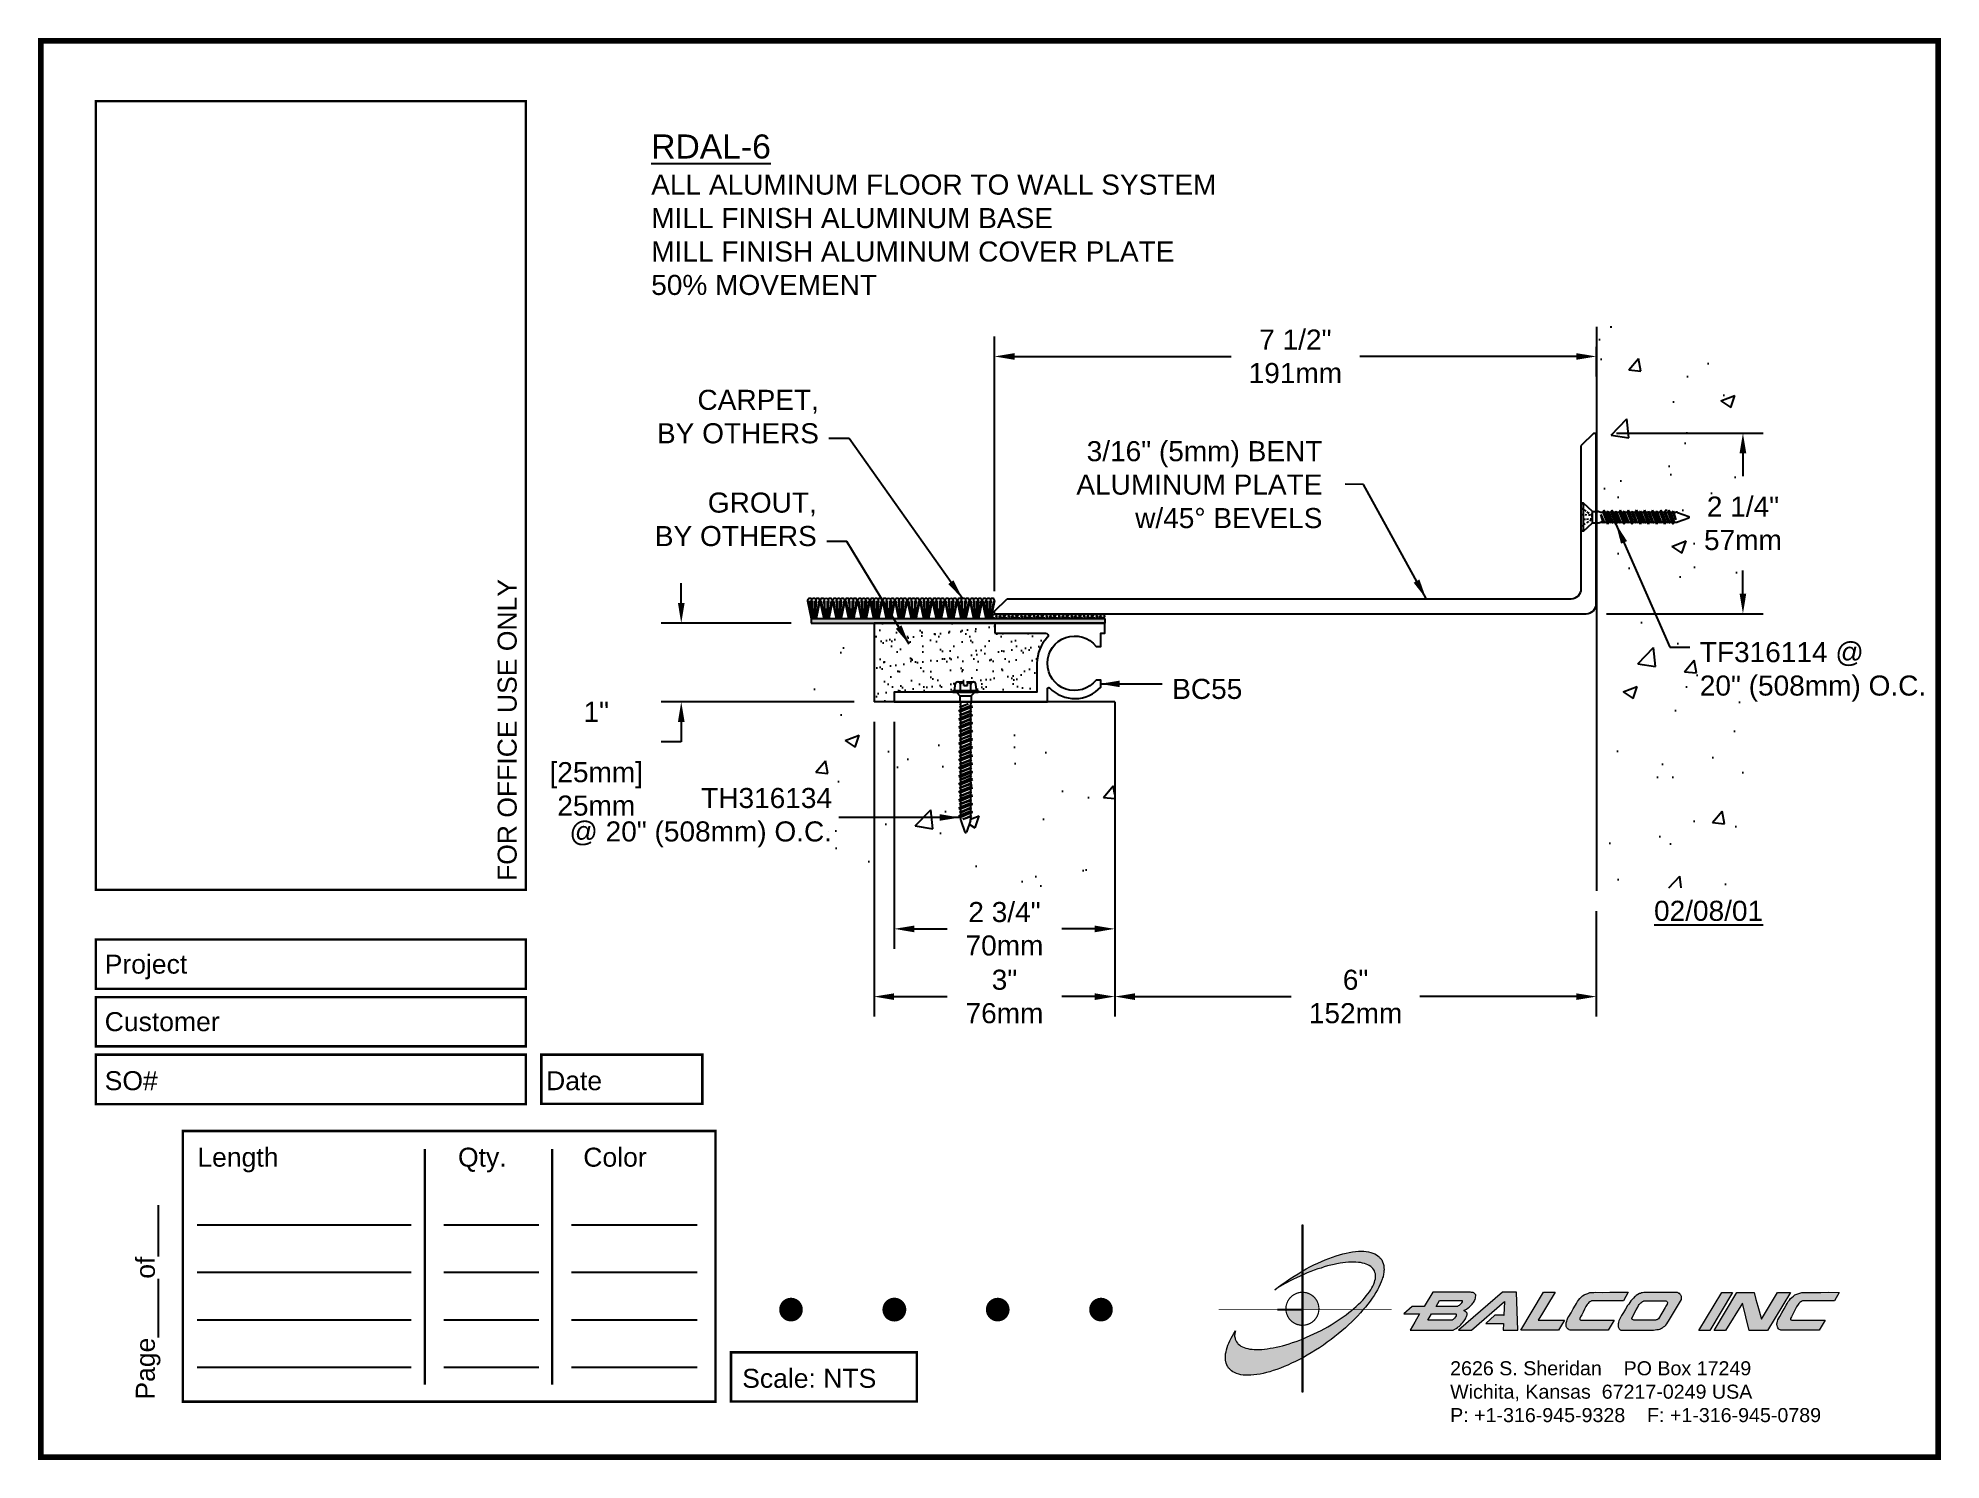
# Paper-space layout 'Layout1' of a CAD drawing. Header units: inches. Extents: x 0 to 10, y 0 to 7.5.
# The model-space entities are those that its viewports show. They can reach past a viewport. Long polylines and large blocks are cut down to what shows.
import ezdxf

# ---------------------------------------------------------------- set-up
doc = ezdxf.new("R2010")
doc.units = ezdxf.units.IN
doc.header["$MEASUREMENT"] = 0
for name, color, linetype in [('Anchors', 4, 'Continuous'), ('Border', 7, 'Continuous'), ('Conditions', 1, 'Continuous'), ('Dimensions', 3, 'Continuous'), ('Metals', 7, 'Continuous'), ('Text', 2, 'Continuous')]:
    doc.layers.add(name, color=color, linetype=linetype)
doc.styles.add('ARIAL', font='arial.ttf')
doc.styles.get("Standard").update_dxf_attribs({"font": 'arial.ttf'})
doc.dimstyles.new('ARIAL', dxfattribs={"dimtxt": 0.25, "dimasz": 0.25, "dimexe": 0.25, "dimexo": 0.25, "dimgap": 0.25, "dimtad": 0, "dimtih": 1, "dimtoh": 1, "dimdec": 4, "dimzin": 0, "dimdsep": 46, "dimlunit": 4, "dimtxsty": 'ARIAL', "dimcen": 0.09, "dimadec": 0, "dimazin": 0, "dimtfac": 1, "dimtdec": 4, "dimtofl": 0, "dimtmove": 0, "dimatfit": 3, "dimfxl": 0, "dimfrac": 2, "dimtolj": 1, "dimtzin": 0, "dimarcsym": 0})
doc.dimstyles.get("Standard").update_dxf_attribs({"dimtxt": 0.125, "dimasz": 0.125, "dimexe": 0.125, "dimexo": 0.125, "dimgap": 0.125, "dimtad": 0, "dimtih": 1, "dimtoh": 1, "dimdec": 4, "dimzin": 0, "dimdsep": 46, "dimlunit": 4, "dimtxsty": 'ARIAL', "dimcen": 0.09, "dimadec": 0, "dimazin": 0, "dimtfac": 1, "dimtdec": 4, "dimtofl": 0, "dimtmove": 0, "dimatfit": 3, "dimfxl": 0, "dimfrac": 2, "dimtolj": 1, "dimtzin": 0, "dimarcsym": 0})

psp = doc.layouts.get("Layout1")

msp = doc.modelspace()

# ---------------------------------------------------------------- texts
at = {"layer": 'Text', "attachment_point": 1, "style": 'ARIAL'}
for s, insert, char_height, width in [('{\\LRDAL-6\\P\\H0.8333x;\\lALL ALUMINUM FLOOR TO WALL SYSTEM \\PMILL FINISH ALUMINUM BASE \\PMILL FINISH ALUMINUM COVER PLATE \\P50% MOVEMENT}', (-4.95, 11.55453), 0.3, 7.25), ('{\\L02/08/01}', (7.54601, 2.00412), 0.25, 4)]:
    msp.add_mtext(s, dxfattribs=dict(at, insert=insert, char_height=char_height, width=width))
at = {"layer": 'Text', "char_height": 0.25, "style": 'ARIAL'}
for s, insert, attachment_point in [('CARPET,\\PBY OTHERS', (-2.86034, 7.70181), 9), ('3/16" (5mm) BENT\\PALUMINUM PLATE \\Pw/45° BEVELS', (3.41364, 7.73229), 3), ('GROUT,\\PBY OTHERS', (-2.88691, 6.42122), 9), ('TF316114 @\\P20" (508mm) O.C.', (8.11622, 5.22809), 1), ('\\A1;BC55', (1.54173, 4.76962), 1), ('TH316134\\P@ 20" (508mm) O.C.', (-2.69694, 3.03914), 6)]:
    msp.add_mtext(s, dxfattribs=dict(at, insert=insert, attachment_point=attachment_point))

# ---------------------------------------------------------------- blocks, each defined once
blk = doc.blocks.new('CADlogo')
h = blk.add_hatch(color=256)
h.paths.add_polyline_path([(0.918, 1.81), (0.909, 1.81), (0.909, 1.322), (0.918, 1.327)])
h.paths.add_polyline_path([(0.918, 1.285), (0.909, 1.281), (0.909, 1.1), (0.918, 1.1)])
h.paths.add_polyline_path([(0.918, 0.917), (0.909, 0.917), (0.909, 0.762), (0.909, 0.753), (0.91, 0.753), (0.918, 0.753)])
h.paths.add_polyline_path([(0.918, 1.091), (0.918, 1.1), (0.91, 1.1), (0.909, 1.1), (0.909, 0.917), (0.918, 0.917), (0.918, 0.919), (0.915, 0.919)])
h.paths.add_polyline_path([(0.918, 0.412), (0.909, 0.407), (0.909, 0.049), (0.918, 0.049)])
h.paths.add_polyline_path([(0.918, 0.753), (0.909, 0.753), (0.909, 0.606), (0.918, 0.609)])
h.paths.add_polyline_path([(0.918, 0.609), (0.909, 0.606), (0.909, 0.407), (0.918, 0.412)])
h.paths.add_polyline_path([(0.918, 1.327), (0.909, 1.322), (0.909, 1.281), (0.918, 1.285)])
h = blk.add_hatch(color=175)
h.paths.add_polyline_path([(0.574, 0.51), (0.543, 0.506), (0.514, 0.502), (0.487, 0.499), (0.459, 0.499), (0.432, 0.497), (0.406, 0.499), (0.382, 0.5), (0.36, 0.502), (0.338, 0.508), (0.318, 0.511), (0.298, 0.519), (0.282, 0.526), (0.265, 0.533), (0.252, 0.543), (0.24, 0.553), (0.234, 0.559), (0.229, 0.564), (0.22, 0.577), (0.212, 0.592), (0.205, 0.607), (0.203, 0.616), (0.201, 0.627), (0.199, 0.643), (0.201, 0.66), (0.201, 0.671), (0.205, 0.682), (0.207, 0.694), (0.19, 0.667), (0.176, 0.641), (0.161, 0.616), (0.148, 0.59), (0.137, 0.566), (0.128, 0.543), (0.119, 0.519), (0.113, 0.495), (0.108, 0.473), (0.104, 0.451), (0.103, 0.44), (0.103, 0.429), (0.101, 0.409), (0.103, 0.391), (0.104, 0.38), (0.106, 0.371), (0.11, 0.352), (0.115, 0.336), (0.124, 0.318), (0.13, 0.31), (0.135, 0.301), (0.143, 0.294), (0.15, 0.286), (0.165, 0.274), (0.181, 0.263), (0.199, 0.254), (0.22, 0.244), (0.242, 0.237), (0.263, 0.232), (0.289, 0.228), (0.315, 0.226), (0.342, 0.226), (0.371, 0.226), (0.402, 0.23), (0.434, 0.233), (0.467, 0.239), (0.499, 0.246), (0.534, 0.254), (0.571, 0.263), (0.606, 0.275), (0.644, 0.286), (0.682, 0.301), (0.721, 0.318), (0.759, 0.334), (0.799, 0.352), (0.841, 0.371), (0.882, 0.393), (0.909, 0.407), (0.909, 0.606), (0.884, 0.596), (0.847, 0.583), (0.81, 0.57), (0.774, 0.559), (0.739, 0.548), (0.704, 0.537), (0.671, 0.53), (0.638, 0.522), (0.606, 0.515)])
h.paths.add_polyline_path([(1.18, 0.738), (1.109, 0.698), (1.034, 0.661), (0.957, 0.627), (0.918, 0.609), (0.918, 0.412), (0.924, 0.414), (0.964, 0.438), (1.006, 0.462), (1.05, 0.489), (1.092, 0.517), (1.134, 0.544), (1.174, 0.574), (1.215, 0.603), (1.253, 0.634), (1.291, 0.663), (1.328, 0.694), (1.365, 0.725), (1.399, 0.757), (1.432, 0.788), (1.463, 0.819), (1.494, 0.85), (1.524, 0.883), (1.554, 0.917), (1.44, 0.917), (1.429, 0.908), (1.401, 0.886), (1.374, 0.864), (1.343, 0.842), (1.312, 0.822), (1.28, 0.8), (1.248, 0.778), (1.215, 0.758)])
h.paths.add_polyline_path([(1.769, 1.382), (1.767, 1.393), (1.763, 1.404), (1.758, 1.422), (1.749, 1.441), (1.743, 1.45), (1.738, 1.457), (1.73, 1.464), (1.725, 1.472), (1.709, 1.485), (1.692, 1.496), (1.674, 1.506), (1.654, 1.514), (1.632, 1.521), (1.61, 1.527), (1.584, 1.53), (1.559, 1.532), (1.531, 1.532), (1.502, 1.532), (1.471, 1.53), (1.44, 1.527), (1.407, 1.521), (1.374, 1.514), (1.339, 1.505), (1.304, 1.496), (1.268, 1.485), (1.229, 1.472), (1.191, 1.457), (1.152, 1.442), (1.114, 1.426), (1.074, 1.408), (1.034, 1.388), (0.991, 1.367), (0.951, 1.346), (0.918, 1.327), (0.918, 1.285), (0.926, 1.289), (0.964, 1.305), (1.001, 1.32), (1.037, 1.333), (1.074, 1.346), (1.109, 1.356), (1.143, 1.367), (1.178, 1.378), (1.213, 1.386), (1.246, 1.393), (1.277, 1.4), (1.31, 1.406), (1.339, 1.41), (1.368, 1.413), (1.398, 1.417), (1.425, 1.417), (1.452, 1.419), (1.476, 1.417), (1.502, 1.415), (1.524, 1.413), (1.546, 1.408), (1.566, 1.404), (1.584, 1.397), (1.602, 1.389), (1.617, 1.382), (1.632, 1.373), (1.644, 1.362), (1.65, 1.356), (1.655, 1.351), (1.665, 1.338), (1.672, 1.325), (1.677, 1.309), (1.681, 1.294), (1.683, 1.278), (1.683, 1.261), (1.683, 1.252), (1.681, 1.243), (1.677, 1.225), (1.672, 1.207), (1.665, 1.186), (1.655, 1.166), (1.644, 1.146), (1.632, 1.126), (1.619, 1.106), (1.602, 1.084), (1.586, 1.062), (1.568, 1.04), (1.548, 1.018), (1.527, 0.996), (1.504, 0.974), (1.48, 0.952), (1.456, 0.93), (1.44, 0.917), (1.554, 0.917), (1.579, 0.945), (1.602, 0.976), (1.626, 1.007), (1.648, 1.038), (1.668, 1.067), (1.687, 1.097), (1.703, 1.128), (1.719, 1.155), (1.732, 1.185), (1.743, 1.212), (1.752, 1.239), (1.758, 1.252), (1.762, 1.265), (1.767, 1.291), (1.771, 1.314), (1.771, 1.327), (1.773, 1.338), (1.771, 1.362), (1.771, 1.373)])
h.paths.add_polyline_path([(0.867, 1.296), (0.825, 1.271), (0.781, 1.243), (0.741, 1.214), (0.701, 1.186), (0.66, 1.157), (0.622, 1.128), (0.675, 1.161), (0.732, 1.194), (0.79, 1.225), (0.82, 1.239), (0.851, 1.254), (0.909, 1.281), (0.909, 1.322)])
h = blk.add_hatch(color=256)
h.paths.add_polyline_path([(1.074, 0.991), (1.07, 1.001), (1.065, 1.011), (1.059, 1.021), (1.053, 1.03), (1.046, 1.038), (1.039, 1.047), (1.031, 1.054), (1.022, 1.062), (1.014, 1.068), (1.004, 1.074), (0.995, 1.08), (0.985, 1.085), (0.975, 1.089), (0.964, 1.093), (0.954, 1.096), (0.943, 1.098), (0.932, 1.099), (0.921, 1.1), (0.918, 1.1), (0.918, 0.917), (0.94, 0.917), (1.086, 0.917), (1.087, 0.927), (1.086, 0.938), (1.085, 0.949), (1.083, 0.96), (1.081, 0.97), (1.078, 0.981)])
h.paths.add_polyline_path([(0.909, 0.917), (0.739, 0.917), (0.74, 0.91), (0.741, 0.899), (0.743, 0.888), (0.746, 0.878), (0.75, 0.867), (0.754, 0.857), (0.758, 0.847), (0.764, 0.837), (0.77, 0.828), (0.776, 0.819), (0.783, 0.811), (0.791, 0.803), (0.799, 0.795), (0.808, 0.788), (0.817, 0.782), (0.826, 0.776), (0.836, 0.771), (0.846, 0.766), (0.856, 0.762), (0.867, 0.759), (0.877, 0.757), (0.888, 0.755), (0.899, 0.753), (0.909, 0.753)])
h.paths.add_polyline_path([(0.918, 1.1), (0.91, 1.1), (0.909, 1.1), (0.909, 0.917), (0.918, 0.917)])
h = blk.add_hatch(color=256)
h.paths.add_polyline_path([(2.148, 0.874), (2.098, 0.784), (2.049, 0.7), (2.484, 0.7), (2.491, 0.702), (2.501, 0.703), (2.508, 0.705), (2.512, 0.707), (2.517, 0.711), (2.532, 0.72), (2.546, 0.729), (2.554, 0.735), (2.563, 0.74), (2.572, 0.747), (2.581, 0.757), (2.59, 0.768), (2.599, 0.777), (2.616, 0.799), (2.623, 0.811), (2.63, 0.822), (2.636, 0.833), (2.641, 0.844), (2.645, 0.855), (2.647, 0.864), (2.647, 0.879), (2.645, 0.883), (2.641, 0.886), (2.638, 0.892), (2.629, 0.899), (2.619, 0.905), (2.612, 0.91), (2.64, 0.921), (2.658, 0.936), (2.669, 0.943), (2.678, 0.95), (2.694, 0.967), (2.702, 0.976), (2.709, 0.985), (2.716, 0.994), (2.722, 1.005), (2.727, 1.014), (2.731, 1.025), (2.735, 1.038), (2.736, 1.049), (2.738, 1.062), (2.738, 1.073), (2.733, 1.082), (2.727, 1.088), (2.72, 1.093), (2.713, 1.097), (2.704, 1.099), (2.694, 1.1), (2.685, 1.102), (2.674, 1.102), (2.285, 1.102), (2.195, 0.952), (2.069, 0.952), (1.981, 0.874)])
h.paths.add_polyline_path([(2.274, 0.874), (2.53, 0.874), (2.534, 0.865), (2.532, 0.852), (2.524, 0.841), (2.515, 0.828), (2.505, 0.815), (2.493, 0.81), (2.49, 0.808), (2.235, 0.808)], flags=16)
h.paths.add_polyline_path([(2.321, 0.952), (2.356, 1.014), (2.587, 1.014), (2.592, 1.014), (2.597, 1.014), (2.597, 1.003), (2.59, 0.991), (2.583, 0.98), (2.569, 0.966), (2.555, 0.958), (2.546, 0.952), (2.535, 0.952)], flags=16)
h.paths.add_polyline_path([(3.04, 1.002), (3.036, 0.859), (2.941, 0.859), (2.844, 0.773), (3.031, 0.773), (3.027, 0.7), (3.181, 0.7), (3.168, 1.102), (3.02, 1.102), (2.557, 0.7), (2.694, 0.7)])
h.paths.add_polyline_path([(3.214, 0.7), (3.611, 0.7), (3.675, 0.808), (3.397, 0.808), (3.441, 0.881), (3.483, 0.952), (3.574, 1.102), (3.454, 1.102)])
h.paths.add_polyline_path([(3.788, 0.965), (3.766, 0.927), (3.743, 0.885), (3.721, 0.846), (3.71, 0.83), (3.702, 0.811), (3.697, 0.795), (3.693, 0.778), (3.691, 0.769), (3.691, 0.76), (3.691, 0.749), (3.693, 0.74), (3.7, 0.727), (3.708, 0.716), (3.711, 0.714), (3.724, 0.705), (3.733, 0.702), (3.744, 0.702), (3.757, 0.7), (3.774, 0.7), (4.134, 0.7), (4.196, 0.808), (3.854, 0.808), (3.841, 0.808), (3.833, 0.816), (3.836, 0.826), (3.843, 0.841), (3.856, 0.864), (3.869, 0.892), (3.883, 0.921), (3.898, 0.949), (3.914, 0.972), (3.924, 0.983), (3.931, 0.992), (3.943, 1.002), (3.954, 1.008), (3.969, 1.011), (4.297, 1.011), (4.346, 1.102), (4.238, 1.102), (4.15, 1.102), (4.075, 1.1), (3.997, 1.102), (3.982, 1.1), (3.968, 1.1), (3.955, 1.099), (3.942, 1.097), (3.92, 1.089), (3.9, 1.082), (3.889, 1.078), (3.88, 1.073), (3.863, 1.062), (3.849, 1.049), (3.834, 1.035), (3.821, 1.018), (3.81, 1.002), (3.799, 0.983)])
h.paths.add_polyline_path([(4.509, 1.097), (4.496, 1.095), (4.485, 1.093), (4.476, 1.089), (4.465, 1.086), (4.447, 1.077), (4.43, 1.066), (4.421, 1.06), (4.414, 1.055), (4.399, 1.04), (4.386, 1.025), (4.372, 1.011), (4.361, 0.994), (4.35, 0.976), (4.337, 0.96), (4.317, 0.923), (4.297, 0.888), (4.275, 0.855), (4.26, 0.828), (4.255, 0.813), (4.247, 0.799), (4.244, 0.784), (4.242, 0.777), (4.24, 0.769), (4.238, 0.753), (4.238, 0.735), (4.246, 0.722), (4.251, 0.714), (4.253, 0.713), (4.257, 0.711), (4.262, 0.705), (4.269, 0.703), (4.278, 0.702), (4.289, 0.7), (4.564, 0.7), (4.571, 0.7), (4.584, 0.702), (4.613, 0.703), (4.648, 0.707), (4.664, 0.709), (4.677, 0.713), (4.686, 0.716), (4.694, 0.722), (4.705, 0.727), (4.717, 0.735), (4.73, 0.744), (4.741, 0.755), (4.752, 0.769), (4.781, 0.815), (4.833, 0.903), (4.906, 1.025), (4.908, 1.035), (4.908, 1.046), (4.906, 1.051), (4.906, 1.057), (4.9, 1.069), (4.893, 1.08), (4.889, 1.082), (4.888, 1.086), (4.88, 1.089), (4.873, 1.093), (4.866, 1.097), (4.856, 1.1), (4.846, 1.1), (4.844, 1.1), (4.73, 1.1), (4.626, 1.1), (4.58, 1.1), (4.542, 1.099), (4.524, 1.099)])
h.paths.add_polyline_path([(4.527, 1.011), (4.54, 1.011), (4.745, 1.011), (4.752, 1.003), (4.758, 0.998), (4.758, 0.985), (4.756, 0.98), (4.754, 0.974), (4.749, 0.965), (4.743, 0.956), (4.734, 0.941), (4.663, 0.821), (4.648, 0.812), (4.639, 0.81), (4.633, 0.808), (4.622, 0.808), (4.61, 0.808), (4.416, 0.808), (4.398, 0.808), (4.39, 0.813), (4.387, 0.813), (4.385, 0.819), (4.378, 0.825), (4.385, 0.832), (4.408, 0.877), (4.428, 0.914), (4.447, 0.945), (4.454, 0.96), (4.461, 0.971), (4.474, 0.986), (4.487, 0.996), (4.496, 1.002), (4.508, 1.009), (4.516, 1.009)], flags=16)
h.paths.add_polyline_path([(5.089, 0.698), (5.206, 0.698), (5.445, 1.1), (5.33, 1.099)])
h.paths.add_polyline_path([(5.489, 1.099), (5.252, 0.698), (5.37, 0.698), (5.548, 0.987), (5.621, 0.698), (5.811, 0.698), (6.055, 1.099), (5.919, 1.1), (5.749, 0.817), (5.709, 0.954), (5.691, 1.024), (5.672, 1.099)])
h.paths.add_polyline_path([(6.086, 1.06), (6.069, 1.047), (6.056, 1.035), (6.044, 1.018), (6.031, 1.002), (6.02, 0.983), (6.009, 0.965), (5.987, 0.925), (5.965, 0.885), (5.941, 0.846), (5.932, 0.828), (5.923, 0.811), (5.917, 0.795), (5.914, 0.778), (5.912, 0.769), (5.912, 0.758), (5.914, 0.749), (5.916, 0.738), (5.921, 0.725), (5.928, 0.716), (5.936, 0.709), (5.945, 0.705), (5.954, 0.702), (5.965, 0.7), (5.98, 0.7), (5.994, 0.7), (6.355, 0.7), (6.419, 0.806), (6.073, 0.806), (6.056, 0.811), (6.056, 0.821), (6.056, 0.826), (6.064, 0.841), (6.077, 0.864), (6.089, 0.892), (6.104, 0.919), (6.119, 0.947), (6.135, 0.972), (6.144, 0.983), (6.153, 0.992), (6.163, 1), (6.166, 1.003), (6.172, 1.005), (6.178, 1.008), (6.19, 1.011), (6.517, 1.011), (6.569, 1.1), (6.459, 1.102), (6.373, 1.1), (6.296, 1.1), (6.217, 1.1), (6.203, 1.1), (6.19, 1.099), (6.175, 1.099), (6.164, 1.095), (6.141, 1.089), (6.12, 1.082), (6.111, 1.077), (6.102, 1.073)])
blk.add_hatch(color=256).paths.add_polyline_path([(0.918, 0.609), (0.909, 0.606), (0.909, 0.407), (0.918, 0.412)])
for q in [(0.65, 0.917), (0.909, 0.648)]:
    blk.add_line((0.909, 0.917), q)
at = {"color": 7, "lineweight": 0}
for points in [[(0.909, 1.81), (0.918, 1.81), (0.918, 0.049), (0.909, 0.049), (0.909, 1.81)], [(2.738, 1.073), (2.733, 1.082), (2.727, 1.088), (2.72, 1.093), (2.713, 1.097), (2.704, 1.099), (2.694, 1.1), (2.685, 1.102), (2.674, 1.102), (2.285, 1.102), (2.195, 0.952), (2.069, 0.952), (1.981, 0.874), (2.148, 0.874), (2.098, 0.784), (2.049, 0.7), (2.484, 0.7), (2.491, 0.702), (2.501, 0.703), (2.508, 0.705), (2.512, 0.707), (2.517, 0.711), (2.532, 0.72), (2.546, 0.729), (2.554, 0.735), (2.563, 0.74), (2.572, 0.747), (2.581, 0.757), (2.59, 0.768), (2.599, 0.777), (2.616, 0.799), (2.623, 0.811), (2.63, 0.822), (2.636, 0.833), (2.641, 0.844), (2.645, 0.855), (2.647, 0.864), (2.647, 0.874), (2.647, 0.879), (2.645, 0.883), (2.641, 0.886), (2.638, 0.892), (2.629, 0.899), (2.619, 0.905), (2.612, 0.91), (2.64, 0.921), (2.658, 0.936), (2.669, 0.943), (2.678, 0.95), (2.694, 0.967), (2.702, 0.976), (2.709, 0.985), (2.716, 0.994), (2.722, 1.005), (2.727, 1.014), (2.731, 1.025), (2.735, 1.038), (2.736, 1.049), (2.738, 1.062), (2.738, 1.073), (2.738, 1.073)], [(2.587, 0.985), (2.583, 0.98), (2.572, 0.969), (2.565, 0.963), (2.555, 0.958), (2.546, 0.952), (2.535, 0.952), (2.321, 0.952), (2.356, 1.014), (2.587, 1.014), (2.592, 1.014), (2.594, 1.014), (2.596, 1.013), (2.597, 1.011), (2.597, 1.005), (2.596, 1), (2.59, 0.991), (2.587, 0.985), (2.587, 0.985)], [(3.027, 0.7), (3.181, 0.7), (3.168, 1.102), (3.02, 1.102), (2.557, 0.7), (2.694, 0.7), (3.04, 1.002), (3.036, 0.859), (3.038, 0.859), (2.941, 0.859), (2.844, 0.773), (3.031, 0.773), (3.027, 0.7), (3.027, 0.7)], [(3.214, 0.7), (3.454, 1.102), (3.574, 1.102), (3.483, 0.952), (3.441, 0.881), (3.397, 0.808), (3.675, 0.808), (3.611, 0.7), (3.214, 0.7), (3.214, 0.7)], [(3.969, 1.011), (3.96, 1.009), (3.955, 1.007), (3.949, 1.005), (3.946, 1.003), (3.94, 1), (3.931, 0.992), (3.924, 0.983), (3.914, 0.972), (3.898, 0.949), (3.883, 0.921), (3.869, 0.892), (3.856, 0.864), (3.843, 0.841), (3.836, 0.826), (3.834, 0.821), (3.834, 0.817), (3.836, 0.813), (3.839, 0.81), (3.847, 0.808), (3.854, 0.808), (4.196, 0.808), (4.134, 0.7), (3.774, 0.7), (3.757, 0.7), (3.744, 0.702), (3.733, 0.702), (3.724, 0.705), (3.715, 0.711), (3.711, 0.713), (3.708, 0.716), (3.7, 0.727), (3.693, 0.74), (3.691, 0.749), (3.691, 0.76), (3.691, 0.769), (3.693, 0.778), (3.697, 0.795), (3.702, 0.811), (3.71, 0.83), (3.721, 0.846), (3.743, 0.885), (3.766, 0.927), (3.788, 0.965), (3.799, 0.983), (3.81, 1.002), (3.821, 1.018), (3.834, 1.035), (3.849, 1.049), (3.863, 1.062), (3.88, 1.073), (3.889, 1.078), (3.9, 1.082), (3.92, 1.089), (3.942, 1.097), (3.955, 1.099), (3.968, 1.1), (3.982, 1.1), (3.997, 1.102), (4.075, 1.1), (4.15, 1.102), (4.238, 1.102), (4.346, 1.102), (4.297, 1.011), (3.969, 1.011), (3.969, 1.011)], [(4.846, 1.1), (4.844, 1.1), (4.73, 1.1), (4.626, 1.1), (4.58, 1.1), (4.542, 1.099), (4.524, 1.099), (4.509, 1.097), (4.496, 1.095), (4.485, 1.093), (4.476, 1.089), (4.465, 1.086), (4.447, 1.077), (4.43, 1.066), (4.421, 1.06), (4.414, 1.055), (4.399, 1.04), (4.386, 1.025), (4.372, 1.011), (4.361, 0.994), (4.35, 0.976), (4.337, 0.96), (4.317, 0.923), (4.297, 0.888), (4.275, 0.855), (4.26, 0.828), (4.255, 0.813), (4.247, 0.799), (4.244, 0.784), (4.242, 0.777), (4.24, 0.769), (4.238, 0.753), (4.238, 0.735), (4.246, 0.722), (4.251, 0.714), (4.253, 0.713), (4.257, 0.711), (4.262, 0.705), (4.269, 0.703), (4.278, 0.702), (4.289, 0.7), (4.564, 0.7), (4.571, 0.7), (4.584, 0.702), (4.613, 0.703), (4.648, 0.707), (4.664, 0.709), (4.677, 0.713), (4.686, 0.716), (4.694, 0.722), (4.705, 0.727), (4.717, 0.735), (4.73, 0.744), (4.741, 0.755), (4.752, 0.769), (4.781, 0.815), (4.833, 0.903), (4.906, 1.025), (4.908, 1.035), (4.908, 1.046), (4.906, 1.051), (4.906, 1.057), (4.9, 1.069), (4.897, 1.075), (4.893, 1.08), (4.889, 1.082), (4.888, 1.086), (4.88, 1.089), (4.873, 1.093), (4.866, 1.097), (4.856, 1.1), (4.846, 1.1), (4.846, 1.1)], [(4.734, 0.941), (4.663, 0.821), (4.653, 0.815), (4.646, 0.811), (4.639, 0.81), (4.633, 0.808), (4.622, 0.808), (4.61, 0.808), (4.416, 0.808), (4.403, 0.808), (4.396, 0.81), (4.39, 0.813), (4.388, 0.813), (4.386, 0.815), (4.385, 0.819), (4.383, 0.821), (4.383, 0.826), (4.383, 0.83), (4.385, 0.832), (4.408, 0.877), (4.428, 0.914), (4.447, 0.945), (4.454, 0.96), (4.461, 0.971), (4.471, 0.982), (4.478, 0.989), (4.487, 0.996), (4.496, 1.002), (4.505, 1.007), (4.511, 1.009), (4.516, 1.009), (4.527, 1.011), (4.54, 1.011), (4.743, 1.011), (4.749, 1.007), (4.752, 1.003), (4.756, 1), (4.758, 0.994), (4.758, 0.985), (4.756, 0.98), (4.754, 0.974), (4.749, 0.965), (4.743, 0.956), (4.734, 0.941), (4.734, 0.941)], [(5.089, 0.698), (5.33, 1.099), (5.445, 1.1), (5.206, 0.698), (5.091, 0.698), (5.089, 0.698), (5.089, 0.698)], [(5.811, 0.698), (5.621, 0.698), (5.548, 0.987), (5.37, 0.698), (5.252, 0.698), (5.489, 1.099), (5.672, 1.099), (5.691, 1.024), (5.709, 0.954), (5.749, 0.817), (5.919, 1.1), (6.055, 1.099), (5.811, 0.698), (5.811, 0.698)], [(6.19, 1.011), (6.181, 1.009), (6.175, 1.007), (6.172, 1.005), (6.166, 1.003), (6.163, 1), (6.153, 0.992), (6.144, 0.983), (6.135, 0.972), (6.119, 0.947), (6.104, 0.919), (6.089, 0.892), (6.077, 0.864), (6.064, 0.841), (6.056, 0.826), (6.056, 0.821), (6.056, 0.815), (6.058, 0.811), (6.062, 0.81), (6.067, 0.808), (6.077, 0.806), (6.419, 0.806), (6.355, 0.7), (5.994, 0.7), (5.98, 0.7), (5.965, 0.7), (5.954, 0.702), (5.945, 0.705), (5.936, 0.709), (5.932, 0.713), (5.928, 0.716), (5.921, 0.725), (5.916, 0.738), (5.914, 0.749), (5.912, 0.758), (5.912, 0.769), (5.914, 0.778), (5.917, 0.795), (5.923, 0.811), (5.932, 0.828), (5.941, 0.846), (5.965, 0.885), (5.987, 0.925), (6.009, 0.965), (6.02, 0.983), (6.031, 1.002), (6.044, 1.018), (6.056, 1.035), (6.069, 1.047), (6.086, 1.06), (6.102, 1.073), (6.111, 1.077), (6.12, 1.082), (6.141, 1.089), (6.164, 1.095), (6.175, 1.099), (6.19, 1.099), (6.203, 1.1), (6.217, 1.1), (6.296, 1.1), (6.373, 1.1), (6.459, 1.102), (6.569, 1.1), (6.517, 1.011), (6.19, 1.011), (6.19, 1.011)], [(2.484, 0.808), (2.235, 0.808), (2.274, 0.874), (2.524, 0.874), (2.53, 0.872), (2.532, 0.87), (2.533, 0.866), (2.533, 0.863), (2.532, 0.852), (2.524, 0.841), (2.515, 0.828), (2.506, 0.817), (2.501, 0.813), (2.493, 0.81), (2.49, 0.808), (2.486, 0.808), (2.484, 0.808), (2.484, 0.808)]]:
    blk.add_lwpolyline(points, dxfattribs=at)
at = {"color": 175, "lineweight": 0}
blk.add_lwpolyline([(1.758, 1.422), (1.763, 1.404), (1.767, 1.393), (1.769, 1.382), (1.771, 1.373), (1.771, 1.362), (1.773, 1.338), (1.771, 1.327), (1.771, 1.314), (1.767, 1.291), (1.762, 1.265), (1.758, 1.252), (1.752, 1.239), (1.743, 1.212), (1.732, 1.185), (1.719, 1.155), (1.703, 1.128), (1.687, 1.097), (1.668, 1.067), (1.648, 1.038), (1.626, 1.007), (1.602, 0.976), (1.579, 0.945), (1.551, 0.914), (1.524, 0.883), (1.494, 0.85), (1.463, 0.819), (1.432, 0.788), (1.399, 0.757), (1.365, 0.725), (1.328, 0.694), (1.291, 0.663), (1.253, 0.634), (1.215, 0.603), (1.174, 0.574), (1.134, 0.544), (1.092, 0.517), (1.05, 0.489), (1.006, 0.462), (0.964, 0.438), (0.924, 0.414), (0.882, 0.393), (0.841, 0.371), (0.799, 0.352), (0.759, 0.334), (0.721, 0.318), (0.682, 0.301), (0.644, 0.286), (0.606, 0.275), (0.571, 0.263), (0.534, 0.254), (0.499, 0.246), (0.467, 0.239), (0.434, 0.233), (0.402, 0.23), (0.371, 0.226), (0.342, 0.226), (0.315, 0.226), (0.289, 0.228), (0.263, 0.232), (0.242, 0.237), (0.22, 0.244), (0.199, 0.254), (0.181, 0.263), (0.165, 0.274), (0.15, 0.286), (0.143, 0.294), (0.135, 0.301), (0.13, 0.31), (0.124, 0.318), (0.115, 0.336), (0.11, 0.352), (0.106, 0.371), (0.104, 0.38), (0.103, 0.391), (0.101, 0.409), (0.103, 0.429), (0.103, 0.44), (0.104, 0.451), (0.108, 0.473), (0.113, 0.495), (0.119, 0.519), (0.128, 0.543), (0.137, 0.566), (0.148, 0.59), (0.161, 0.616), (0.176, 0.641), (0.19, 0.667), (0.207, 0.694), (0.205, 0.682), (0.201, 0.671), (0.201, 0.66), (0.199, 0.649), (0.199, 0.638), (0.201, 0.627), (0.203, 0.616), (0.205, 0.607), (0.212, 0.592), (0.22, 0.577), (0.229, 0.564), (0.234, 0.559), (0.24, 0.553), (0.252, 0.543), (0.265, 0.533), (0.282, 0.526), (0.298, 0.519), (0.318, 0.511), (0.338, 0.508), (0.36, 0.502), (0.382, 0.5), (0.406, 0.499), (0.432, 0.497), (0.459, 0.499), (0.487, 0.499), (0.514, 0.502), (0.543, 0.506), (0.574, 0.51), (0.606, 0.515), (0.638, 0.522), (0.671, 0.53), (0.704, 0.537), (0.739, 0.548), (0.774, 0.559), (0.81, 0.57), (0.847, 0.583), (0.884, 0.596), (0.92, 0.61), (0.957, 0.627), (1.034, 0.661), (1.109, 0.698), (1.18, 0.738), (1.215, 0.758), (1.248, 0.778), (1.28, 0.8), (1.312, 0.822), (1.343, 0.842), (1.374, 0.864), (1.401, 0.886), (1.429, 0.908), (1.456, 0.93), (1.48, 0.952), (1.504, 0.974), (1.527, 0.996), (1.548, 1.018), (1.568, 1.04), (1.586, 1.062), (1.602, 1.084), (1.619, 1.106), (1.632, 1.126), (1.644, 1.146), (1.655, 1.166), (1.665, 1.186), (1.672, 1.207), (1.677, 1.225), (1.681, 1.243), (1.683, 1.252), (1.683, 1.261), (1.683, 1.278), (1.681, 1.294), (1.677, 1.309), (1.672, 1.325), (1.665, 1.338), (1.655, 1.351), (1.65, 1.356), (1.644, 1.362), (1.632, 1.373), (1.617, 1.382), (1.602, 1.389), (1.584, 1.397), (1.566, 1.404), (1.546, 1.408), (1.524, 1.413), (1.502, 1.415), (1.476, 1.417), (1.452, 1.419), (1.425, 1.417), (1.398, 1.417), (1.368, 1.413), (1.339, 1.41), (1.31, 1.406), (1.277, 1.4), (1.246, 1.393), (1.213, 1.386), (1.178, 1.378), (1.143, 1.367), (1.109, 1.356), (1.074, 1.346), (1.037, 1.333), (1.001, 1.32), (0.964, 1.305), (0.926, 1.289), (0.851, 1.254), (0.82, 1.239), (0.79, 1.225), (0.732, 1.194), (0.675, 1.161), (0.622, 1.128), (0.66, 1.157), (0.701, 1.186), (0.741, 1.214), (0.781, 1.243), (0.825, 1.271), (0.867, 1.296), (0.909, 1.322), (0.951, 1.346), (0.991, 1.367), (1.034, 1.388), (1.074, 1.408), (1.114, 1.426), (1.152, 1.442), (1.191, 1.457), (1.229, 1.472), (1.268, 1.485), (1.304, 1.496), (1.339, 1.505), (1.374, 1.514), (1.407, 1.521), (1.44, 1.527), (1.471, 1.53), (1.502, 1.532), (1.531, 1.532), (1.559, 1.532), (1.584, 1.53), (1.61, 1.527), (1.632, 1.521), (1.654, 1.514), (1.674, 1.506), (1.692, 1.496), (1.709, 1.485), (1.725, 1.472), (1.73, 1.464), (1.738, 1.457), (1.743, 1.45), (1.749, 1.441), (1.758, 1.422), (1.758, 1.422)], dxfattribs=at)
at = {"color": 7, "lineweight": 0, "const_width": 0.0128}
blk.add_lwpolyline([(1.087, 0.927), (1.086, 0.938), (1.085, 0.949), (1.083, 0.96), (1.081, 0.97), (1.078, 0.981), (1.074, 0.991), (1.07, 1.001), (1.065, 1.011), (1.059, 1.021), (1.053, 1.03), (1.046, 1.038), (1.039, 1.047), (1.031, 1.054), (1.022, 1.062), (1.014, 1.068), (1.004, 1.074), (0.995, 1.08), (0.985, 1.085), (0.975, 1.089), (0.964, 1.093), (0.954, 1.096), (0.943, 1.098), (0.932, 1.099), (0.921, 1.1), (0.91, 1.1), (0.899, 1.1), (0.888, 1.099), (0.877, 1.097), (0.867, 1.094), (0.856, 1.091), (0.846, 1.087), (0.836, 1.082), (0.826, 1.077), (0.817, 1.071), (0.808, 1.065), (0.799, 1.058), (0.791, 1.05), (0.783, 1.043), (0.776, 1.034), (0.77, 1.025), (0.764, 1.016), (0.758, 1.006), (0.754, 0.996), (0.75, 0.986), (0.746, 0.976), (0.743, 0.965), (0.741, 0.954), (0.74, 0.943), (0.739, 0.932), (0.739, 0.921), (0.74, 0.91), (0.741, 0.899), (0.743, 0.888), (0.746, 0.878), (0.75, 0.867), (0.754, 0.857), (0.758, 0.847), (0.764, 0.837), (0.77, 0.828), (0.776, 0.819), (0.783, 0.811), (0.791, 0.803), (0.799, 0.795), (0.808, 0.788), (0.817, 0.782), (0.826, 0.776), (0.836, 0.771), (0.846, 0.766), (0.856, 0.762), (0.867, 0.759), (0.877, 0.757), (0.888, 0.755), (0.899, 0.753), (0.91, 0.753), (0.921, 0.753), (0.932, 0.754), (0.943, 0.756), (0.954, 0.758), (0.964, 0.761), (0.975, 0.764), (0.985, 0.769), (0.995, 0.773), (1.004, 0.779), (1.014, 0.785), (1.022, 0.792), (1.031, 0.799), (1.039, 0.807), (1.046, 0.815), (1.053, 0.824), (1.059, 0.833), (1.065, 0.842), (1.07, 0.852), (1.074, 0.862), (1.078, 0.872), (1.081, 0.883), (1.083, 0.894), (1.085, 0.905), (1.086, 0.916), (1.087, 0.927)], dxfattribs=at)
at = {"color": 7, "lineweight": 0}
blk.add_lwpolyline([(1.853, 0.917, 0.0091, 0.0091, 0), (0.029, 0.917, 0.00366, 0.00366, 0), (0.029, 0.917, 0.00366, 0.00366, 0)], format="xyseb", dxfattribs=at)
blk = doc.blocks.new('ACADlogo')
blk.add_blockref('CADlogo', (-0.011, 7.152))
blk = doc.blocks.new('ejccornerdetailsheet')
at = {"layer": 'Border', "color": 253}
for p, q in [((0.823, 1.224), (1.95, 1.224)), ((2.122, 1.224), (2.622, 1.224)), ((2.794, 1.224), (3.457, 1.224)), ((0.823, 0.974), (1.95, 0.974)), ((2.122, 0.974), (2.622, 0.974)), ((2.794, 0.974), (3.457, 0.974)), ((0.823, 0.724), (1.95, 0.724)), ((2.122, 0.724), (2.622, 0.724)), ((2.794, 0.724), (3.457, 0.724)), ((0.823, 0.474), (1.95, 0.474)), ((2.122, 0.474), (2.622, 0.474)), ((2.794, 0.474), (3.457, 0.474))]:
    blk.add_line(p, q, dxfattribs=at)
at = {"layer": 'Border'}
for points, const_width in [([(0, 7.461), (9.993, 7.461), (9.993, 0), (0, 0)], 0.03), ([(0.289, 7.143), (2.554, 7.143), (2.554, 2.988), (0.289, 2.988)], 0.0125), ([(0.289, 2.727), (2.554, 2.727), (2.554, 2.467), (0.289, 2.467)], 0.0125), ([(0.289, 2.423), (2.554, 2.423), (2.554, 2.164), (0.289, 2.164)], 0.0125), ([(0.289, 2.12), (2.554, 2.12), (2.554, 1.86), (0.289, 1.86)], 0.0125), ([(2.636, 1.861), (2.636, 2.12), (3.484, 2.12), (3.484, 1.861)], 0.0125), ([(3.554, 0.292), (0.747, 0.292), (0.747, 1.718), (3.554, 1.718)], 0.0125), ([(3.635, 0.552), (4.614, 0.552), (4.614, 0.293), (3.635, 0.293)], 0.0125)]:
    blk.add_lwpolyline(points, close=True, dxfattribs=dict(at, const_width=const_width))
at = {"layer": 'Border', "const_width": 0.0125}
for points in [[(2.022, 1.623), (2.022, 0.382)], [(2.693, 1.623), (2.693, 0.382)]]:
    blk.add_lwpolyline(points, dxfattribs=at)
at = {"layer": 'Border', "color": 175, "const_width": 0.0625}
for points in [[(3.92, 0.777, 1), (3.982, 0.777, 1)], [(4.464, 0.777, 1), (4.527, 0.777, 1)], [(5.009, 0.777, 1), (5.071, 0.777, 1)], [(5.553, 0.777, 1), (5.615, 0.777, 1)]]:
    blk.add_lwpolyline(points, format="xyb", close=True, dxfattribs=at)
at = {"layer": 'Border', "xscale": 0.5, "yscale": 0.5, "zscale": 0.5}
blk.add_blockref('ACADlogo', (6.194, -3.258), dxfattribs=at)
at = {"layer": 'Border', "style": 'ARIAL'}
for s, p in [('FOR OFFICE USE ONLY', (2.506, 3.035)), ('Page%%u        %%uof%%u       ', (0.6, 0.303))]:
    blk.add_text(s, height=0.1, rotation=90, dxfattribs=at).set_placement(p)
for s, p in [('Project', (0.336, 2.547)), ('Customer', (0.336, 2.244)), ('SO#', (0.336, 1.933)), ('Date', (2.661, 1.933)), ('Length', (0.824, 1.53)), ('Qty.', (2.197, 1.53)), ('Color', (2.857, 1.53)), ('Scale: NTS', (3.694, 0.365))]:
    blk.add_text(s, height=0.1, dxfattribs=at).set_placement(p)
at = {"layer": 'Border', "insert": (7.423, 0.505), "char_height": 0.074, "width": 2.3438, "attachment_point": 1, "style": 'ARIAL'}
blk.add_mtext('2626 S. Sheridan    PO Box 17249\\PWichita, Kansas  67217-0249 USA \\PP: +1-316-945-9328    F: +1-316-945-0789', dxfattribs=at)
blk = doc.blocks.new('Bc55')
blk.add_lwpolyline([(1.38, 0.855), (2.013, 0.855, -0.659567), (2.035, 0.804, 0.192706), (1.905, 0.48), (1.905, 0.12), (0.125, 0.12), (0.125, 0), (2.035, 0), (2.035, 0.162, -0.671875), (2.061, 0.172, 0.430668), (2.7, 0.183), (2.7, 0.27), (2.642, 0.27, -2.892356), (2.642, 0.69), (2.7, 0.69), (2.7, 0.855), (2.75, 0.855), (2.75, 0.98), (1.38, 0.98)], format="xyb", close=True)
blk = doc.blocks.new('TF-316114')
for p, q in [((-0.163, 0), (0.163, 0)), ((-0.104, -0.013), (-0.113, 0)), ((-0.176, -0.029), (-0.175, -0.01)), ((-0.176, -0.029), (0.176, -0.029)), ((-0.176, -0.029), (-0.07, -0.141)), ((-0.082, -0.047), (-0.091, -0.032)), ((-0.07, -0.141), (0.07, -0.141)), ((-0.07, -0.141), (-0.07, -0.208)), ((-0.053, -0.09), (-0.069, -0.066)), ((-0.069, -0.218), (-0.063, -0.244)), ((-0.031, -0.125), (-0.044, -0.104)), ((-0.031, -0.005), (-0.031, 0)), ((-0.03, -0.026), (-0.03, -0.019)), ((-0.028, -0.051), (-0.029, -0.032)), ((-0.026, -0.091), (-0.028, -0.065)), ((-0.024, -0.126), (-0.025, -0.11)), ((-0.024, -0.135), (-0.011, -0.135)), ((-0.002, -0.135), (0.018, -0.135)), ((0.037, -0.115), (0.024, -0.135)), ((0.024, -0.135), (0.025, -0.125)), ((0.025, -0.11), (0.026, -0.09)), ((0.027, -0.07), (0.029, -0.048)), ((0.03, -0.026), (0.031, -0.008)), ((0.066, -0.071), (0.049, -0.098)), ((0.069, -0.218), (0.063, -0.244)), ((0.07, -0.141), (0.176, -0.029)), ((0.07, -0.141), (0.07, -0.208)), ((0.09, -0.035), (0.075, -0.058)), ((0.11, -0.005), (0.098, -0.022)), ((0.176, -0.029), (0.175, -0.01)), ((-0.086, -0.33), (0.086, -0.28)), ((-0.086, -0.33), (-0.062, -0.317)), ((-0.086, -0.33), (-0.062, -0.343)), ((-0.086, -0.432), (0.086, -0.381)), ((-0.086, -0.432), (-0.062, -0.419)), ((-0.086, -0.432), (-0.062, -0.445)), ((-0.074, -0.28), (0.032, -0.243)), ((-0.074, -0.28), (-0.062, -0.273)), ((-0.074, -0.28), (-0.062, -0.286)), ((-0.074, -0.381), (0.074, -0.33)), ((-0.074, -0.381), (-0.062, -0.375)), ((-0.074, -0.381), (-0.062, -0.387)), ((-0.074, -0.483), (0.074, -0.432)), ((-0.062, -0.273), (0.032, -0.243)), ((0.032, -0.243), (-0.062, -0.286)), ((-0.062, -0.253), (-0.062, -0.273)), ((0.062, -0.267), (-0.062, -0.317)), ((-0.062, -0.286), (-0.062, -0.317)), ((0.062, -0.293), (-0.062, -0.343)), ((-0.062, -0.375), (0.062, -0.324)), ((0.062, -0.337), (-0.062, -0.387)), ((-0.062, -0.343), (-0.062, -0.375)), ((0.062, -0.368), (-0.062, -0.419)), ((-0.062, -0.387), (-0.062, -0.419)), ((0.062, -0.394), (-0.062, -0.445)), ((-0.062, -0.477), (0.062, -0.426)), ((0.062, -0.438), (-0.062, -0.489)), ((-0.062, -0.445), (-0.062, -0.477)), ((0.062, -0.47), (-0.062, -0.521)), ((0.062, -0.253), (0.062, -0.267)), ((0.086, -0.28), (0.062, -0.267)), ((0.086, -0.28), (0.062, -0.293)), ((0.062, -0.293), (0.062, -0.324)), ((0.074, -0.33), (0.062, -0.324)), ((0.074, -0.33), (0.062, -0.337)), ((0.062, -0.337), (0.062, -0.368)), ((0.086, -0.381), (0.062, -0.368)), ((0.086, -0.381), (0.062, -0.394)), ((0.062, -0.394), (0.062, -0.426)), ((0.074, -0.432), (0.062, -0.426)), ((0.074, -0.432), (0.062, -0.438)), ((0.062, -0.438), (0.062, -0.47)), ((0.086, -0.483), (0.062, -0.47)), ((-0.086, -0.534), (0.086, -0.483)), ((-0.086, -0.534), (-0.062, -0.521)), ((-0.086, -0.534), (-0.062, -0.546)), ((-0.086, -0.635), (0.086, -0.584)), ((-0.086, -0.635), (-0.062, -0.622)), ((-0.086, -0.635), (-0.062, -0.648)), ((-0.086, -0.737), (0.086, -0.686)), ((-0.074, -0.483), (-0.062, -0.477)), ((-0.074, -0.483), (-0.062, -0.489)), ((-0.074, -0.584), (0.074, -0.534)), ((-0.074, -0.584), (-0.062, -0.578)), ((-0.074, -0.584), (-0.062, -0.59)), ((-0.074, -0.686), (0.074, -0.635)), ((-0.074, -0.686), (-0.062, -0.68)), ((-0.074, -0.686), (-0.062, -0.692)), ((-0.062, -0.489), (-0.062, -0.521)), ((0.062, -0.496), (-0.062, -0.546)), ((-0.062, -0.578), (0.062, -0.527)), ((0.062, -0.54), (-0.062, -0.59)), ((-0.062, -0.546), (-0.062, -0.578)), ((0.062, -0.571), (-0.062, -0.622)), ((-0.062, -0.59), (-0.062, -0.622)), ((0.062, -0.597), (-0.062, -0.648)), ((-0.062, -0.68), (0.062, -0.629)), ((0.062, -0.641), (-0.062, -0.692)), ((-0.062, -0.648), (-0.062, -0.68)), ((0.062, -0.673), (-0.062, -0.724)), ((-0.062, -0.692), (-0.062, -0.724)), ((0.062, -0.699), (-0.062, -0.75)), ((0.086, -0.483), (0.062, -0.496)), ((0.062, -0.496), (0.062, -0.527)), ((0.074, -0.534), (0.062, -0.527)), ((0.074, -0.534), (0.062, -0.54)), ((0.062, -0.54), (0.062, -0.571)), ((0.086, -0.584), (0.062, -0.571)), ((0.086, -0.584), (0.062, -0.597)), ((0.062, -0.597), (0.062, -0.629)), ((0.074, -0.635), (0.062, -0.629)), ((0.074, -0.635), (0.062, -0.641)), ((0.062, -0.641), (0.062, -0.673)), ((0.086, -0.686), (0.062, -0.673)), ((0.086, -0.686), (0.062, -0.699)), ((0.062, -0.699), (0.062, -0.73)), ((-0.086, -0.737), (-0.062, -0.724)), ((-0.086, -0.737), (-0.062, -0.75)), ((-0.086, -0.838), (0.086, -0.787)), ((-0.086, -0.838), (-0.062, -0.825)), ((-0.086, -0.838), (-0.062, -0.851)), ((-0.086, -0.94), (0.086, -0.889)), ((-0.086, -0.94), (-0.062, -0.927)), ((-0.086, -0.94), (-0.062, -0.953)), ((-0.074, -0.787), (0.074, -0.737)), ((-0.074, -0.787), (-0.062, -0.781)), ((-0.074, -0.787), (-0.062, -0.794)), ((-0.074, -0.889), (0.074, -0.838)), ((-0.074, -0.889), (-0.062, -0.883)), ((-0.074, -0.889), (-0.062, -0.895)), ((-0.074, -0.991), (0.074, -0.94)), ((-0.062, -0.781), (0.062, -0.73)), ((0.062, -0.743), (-0.062, -0.794)), ((-0.062, -0.75), (-0.062, -0.781)), ((0.062, -0.774), (-0.062, -0.825)), ((-0.062, -0.794), (-0.062, -0.825)), ((0.062, -0.8), (-0.062, -0.851)), ((-0.062, -0.883), (0.062, -0.832)), ((0.062, -0.844), (-0.062, -0.895)), ((-0.062, -0.851), (-0.062, -0.883)), ((0.062, -0.876), (-0.062, -0.927)), ((-0.062, -0.895), (-0.062, -0.927)), ((0.062, -0.902), (-0.062, -0.953)), ((-0.062, -0.984), (0.062, -0.934)), ((0.062, -0.946), (-0.062, -0.997)), ((0.074, -0.737), (0.062, -0.73)), ((0.074, -0.737), (0.062, -0.743)), ((0.062, -0.743), (0.062, -0.774)), ((0.086, -0.787), (0.062, -0.774)), ((0.086, -0.787), (0.062, -0.8)), ((0.062, -0.8), (0.062, -0.832)), ((0.074, -0.838), (0.062, -0.832)), ((0.074, -0.838), (0.062, -0.844)), ((0.062, -0.844), (0.062, -0.876)), ((0.086, -0.889), (0.062, -0.876)), ((0.086, -0.889), (0.062, -0.902)), ((0.062, -0.902), (0.062, -0.934)), ((0.074, -0.94), (0.062, -0.934)), ((0.074, -0.94), (0.062, -0.946)), ((0.062, -0.946), (0.062, -0.978)), ((-0.086, -1.041), (0.086, -0.991)), ((-0.086, -1.041), (-0.062, -1.028)), ((-0.086, -1.041), (-0.062, -1.054)), ((-0.086, -1.143), (0.086, -1.092)), ((-0.086, -1.143), (-0.062, -1.13)), ((-0.086, -1.143), (-0.062, -1.156)), ((-0.074, -0.991), (-0.062, -0.984)), ((-0.074, -0.991), (-0.062, -0.997)), ((-0.074, -1.092), (0.074, -1.041)), ((-0.074, -1.092), (-0.062, -1.086)), ((-0.074, -1.092), (-0.062, -1.098)), ((-0.062, -0.953), (-0.062, -0.984)), ((0.062, -0.978), (-0.062, -1.028)), ((-0.062, -0.997), (-0.062, -1.028)), ((0.062, -1.003), (-0.062, -1.054)), ((-0.062, -1.086), (0.062, -1.035)), ((0.062, -1.047), (-0.062, -1.098)), ((-0.062, -1.054), (-0.062, -1.086)), ((0.062, -1.079), (-0.062, -1.13)), ((-0.062, -1.098), (-0.062, -1.13)), ((0.062, -1.105), (-0.062, -1.156)), ((-0.062, -1.156), (-0.062, -1.182)), ((-0.034, -1.18), (0.062, -1.137)), ((-0.034, -1.18), (0.074, -1.143)), ((0.062, -1.149), (-0.034, -1.18)), ((0.086, -0.991), (0.062, -0.978)), ((0.086, -0.991), (0.062, -1.003)), ((0.062, -1.003), (0.062, -1.035)), ((0.074, -1.041), (0.062, -1.035)), ((0.074, -1.041), (0.062, -1.047)), ((0.062, -1.047), (0.062, -1.079)), ((0.086, -1.092), (0.062, -1.079)), ((0.086, -1.092), (0.062, -1.105)), ((0.062, -1.105), (0.062, -1.137)), ((0.074, -1.143), (0.062, -1.137)), ((0.074, -1.143), (0.062, -1.149)), ((0.062, -1.149), (0.062, -1.182)), ((-0.06, -1.197), (-0.01, -1.34)), ((0.06, -1.197), (0.01, -1.34))]:
    blk.add_line(p, q)
for centre, radius, start, end in [((-0.163, -0.011), 0.0112, 90, 175), ((-0.023, -0.208), 0.0465, 180, 191.9357), ((0.023, -0.208), 0.0465, 348.0643, 0), ((0.163, -0.011), 0.0112, 5, 90), ((-0.109, -0.253), 0.0465, 0, 11.9357), ((0.109, -0.253), 0.0465, 168.0643, 180), ((-0.016, -1.182), 0.0465, 180, 199.3058), ((0.016, -1.182), 0.0465, 340.6942, 0), ((0, -1.335), 0.0106, 204.1001, 335.8999)]:
    blk.add_arc(centre, radius, start, end)
blk = doc.blocks.new('TF316114')
blk.add_blockref('TF-316114', (0, 0))
blk = doc.blocks.new('*D4')
at = {"layer": 'Defpoints', "color": 0}
for p in [(6.827, 9.157), (-0.673, 8.788), (-0.673, 5.613)]:
    blk.add_point(p, dxfattribs=at)
at = {"layer": 'Dimensions', "color": 0, "lineweight": -2}
for p, q in [((-0.673, 5.863), (-0.673, 9.038)), ((-0.423, 8.788), (2.275, 8.788)), ((6.577, 8.788), (3.879, 8.788)), ((6.827, 8.907), (6.827, 8.538))]:
    blk.add_line(p, q, dxfattribs=at)
at = {"layer": 'Dimensions', "color": 0}
for points in [[(-0.423, 8.829), (-0.423, 8.746), (-0.673, 8.788)], [(6.577, 8.829), (6.577, 8.746), (6.827, 8.788)]]:
    blk.add_solid(points, dxfattribs=at)
at = {"layer": 'Dimensions', "color": 0, "insert": (3.077, 8.788), "char_height": 0.25, "attachment_point": 5, "style": 'ARIAL'}
blk.add_mtext('\\A1;7 1/2"\\P191mm', dxfattribs=at)
blk = doc.blocks.new('TH-316134')
for p, q in [((-0.157, 0.019), (0.157, 0.019)), ((-0.157, 0), (-0.157, 0.019)), ((-0.157, 0), (0.157, 0)), ((-0.135, 0.029), (-0.129, 0.1)), ((-0.115, 0), (-0.07, -0.045)), ((-0.097, 0.127), (-0.027, 0.127)), ((-0.065, 0.019), (-0.065, 0.1)), ((-0.023, 0.083), (-0.027, 0.127)), ((-0.023, 0.083), (0.023, 0.083)), ((0.023, 0.083), (0.027, 0.127)), ((0.027, 0.127), (0.097, 0.127)), ((0.064, 0.019), (0.064, 0.1)), ((0.115, 0), (0.07, -0.045)), ((0.135, 0.029), (0.129, 0.1)), ((0.157, 0.019), (0.157, 0)), ((-0.086, -0.234), (0.086, -0.184)), ((-0.086, -0.234), (-0.062, -0.221)), ((-0.086, -0.234), (-0.062, -0.247)), ((-0.074, -0.184), (0.032, -0.147)), ((-0.074, -0.184), (-0.062, -0.177)), ((-0.074, -0.184), (-0.062, -0.19)), ((-0.074, -0.285), (0.074, -0.234)), ((-0.07, -0.045), (0.07, -0.045)), ((-0.07, -0.045), (-0.07, -0.112)), ((-0.069, -0.122), (-0.063, -0.148)), ((0.032, -0.147), (-0.062, -0.19)), ((-0.062, -0.177), (0.032, -0.147)), ((-0.062, -0.157), (-0.062, -0.177)), ((0.062, -0.171), (-0.062, -0.221)), ((-0.062, -0.19), (-0.062, -0.221)), ((0.062, -0.197), (-0.062, -0.247)), ((-0.062, -0.279), (0.062, -0.228)), ((0.062, -0.157), (0.062, -0.171)), ((0.086, -0.184), (0.062, -0.171)), ((0.086, -0.184), (0.062, -0.197)), ((0.062, -0.197), (0.062, -0.228)), ((0.074, -0.234), (0.062, -0.228)), ((0.074, -0.234), (0.062, -0.241)), ((0.069, -0.122), (0.063, -0.148)), ((0.07, -0.045), (0.07, -0.112)), ((-0.086, -0.336), (0.086, -0.285)), ((-0.086, -0.336), (-0.062, -0.323)), ((-0.086, -0.336), (-0.062, -0.349)), ((-0.086, -0.437), (0.086, -0.387)), ((-0.086, -0.437), (-0.062, -0.425)), ((-0.086, -0.437), (-0.062, -0.45)), ((-0.074, -0.285), (-0.062, -0.279)), ((-0.074, -0.285), (-0.062, -0.291)), ((-0.074, -0.387), (0.074, -0.336)), ((-0.074, -0.387), (-0.062, -0.381)), ((-0.074, -0.387), (-0.062, -0.393)), ((-0.074, -0.488), (0.074, -0.437)), ((0.062, -0.241), (-0.062, -0.291)), ((-0.062, -0.247), (-0.062, -0.279)), ((0.062, -0.272), (-0.062, -0.323)), ((-0.062, -0.291), (-0.062, -0.323)), ((0.062, -0.298), (-0.062, -0.349)), ((-0.062, -0.381), (0.062, -0.33)), ((0.062, -0.342), (-0.062, -0.393)), ((-0.062, -0.349), (-0.062, -0.381)), ((0.062, -0.374), (-0.062, -0.425)), ((-0.062, -0.393), (-0.062, -0.425)), ((0.062, -0.4), (-0.062, -0.45)), ((-0.062, -0.482), (0.062, -0.431)), ((0.062, -0.444), (-0.062, -0.494)), ((-0.062, -0.45), (-0.062, -0.482)), ((0.062, -0.241), (0.062, -0.272)), ((0.086, -0.285), (0.062, -0.272)), ((0.086, -0.285), (0.062, -0.298)), ((0.062, -0.298), (0.062, -0.33)), ((0.074, -0.336), (0.062, -0.33)), ((0.074, -0.336), (0.062, -0.342)), ((0.062, -0.342), (0.062, -0.374)), ((0.086, -0.387), (0.062, -0.374)), ((0.086, -0.387), (0.062, -0.4)), ((0.062, -0.4), (0.062, -0.431)), ((0.074, -0.437), (0.062, -0.431)), ((0.074, -0.437), (0.062, -0.444)), ((0.062, -0.444), (0.062, -0.475)), ((-0.086, -0.539), (0.086, -0.488)), ((-0.086, -0.539), (-0.062, -0.526)), ((-0.086, -0.539), (-0.062, -0.552)), ((-0.086, -0.641), (0.086, -0.59)), ((-0.086, -0.641), (-0.062, -0.628)), ((-0.086, -0.641), (-0.062, -0.654)), ((-0.086, -0.742), (0.086, -0.691)), ((-0.074, -0.488), (-0.062, -0.482)), ((-0.074, -0.488), (-0.062, -0.494)), ((-0.074, -0.59), (0.074, -0.539)), ((-0.074, -0.59), (-0.062, -0.584)), ((-0.074, -0.59), (-0.062, -0.596)), ((-0.074, -0.691), (0.074, -0.641)), ((-0.074, -0.691), (-0.062, -0.685)), ((-0.074, -0.691), (-0.062, -0.698)), ((0.062, -0.475), (-0.062, -0.526)), ((-0.062, -0.494), (-0.062, -0.526)), ((0.062, -0.501), (-0.062, -0.552)), ((-0.062, -0.584), (0.062, -0.533)), ((0.062, -0.545), (-0.062, -0.596)), ((-0.062, -0.552), (-0.062, -0.584)), ((0.062, -0.577), (-0.062, -0.628)), ((-0.062, -0.596), (-0.062, -0.628)), ((0.062, -0.603), (-0.062, -0.654)), ((-0.062, -0.685), (0.062, -0.634)), ((0.062, -0.647), (-0.062, -0.698)), ((-0.062, -0.654), (-0.062, -0.685)), ((0.062, -0.678), (-0.062, -0.729)), ((-0.062, -0.698), (-0.062, -0.729)), ((0.062, -0.704), (-0.062, -0.755)), ((0.086, -0.488), (0.062, -0.475)), ((0.086, -0.488), (0.062, -0.501)), ((0.062, -0.501), (0.062, -0.533)), ((0.074, -0.539), (0.062, -0.533)), ((0.074, -0.539), (0.062, -0.545)), ((0.062, -0.545), (0.062, -0.577)), ((0.086, -0.59), (0.062, -0.577)), ((0.086, -0.59), (0.062, -0.603)), ((0.062, -0.603), (0.062, -0.634)), ((0.074, -0.641), (0.062, -0.634)), ((0.074, -0.641), (0.062, -0.647)), ((0.062, -0.647), (0.062, -0.678)), ((0.086, -0.691), (0.062, -0.678)), ((0.086, -0.691), (0.062, -0.704)), ((0.062, -0.704), (0.062, -0.736)), ((-0.086, -0.742), (-0.062, -0.729)), ((-0.086, -0.742), (-0.062, -0.755)), ((-0.086, -0.844), (0.086, -0.793)), ((-0.086, -0.844), (-0.062, -0.831)), ((-0.086, -0.844), (-0.062, -0.857)), ((-0.086, -0.945), (0.086, -0.895)), ((-0.086, -0.945), (-0.062, -0.932)), ((-0.086, -0.945), (-0.062, -0.958)), ((-0.074, -0.793), (0.074, -0.742)), ((-0.074, -0.793), (-0.062, -0.787)), ((-0.074, -0.793), (-0.062, -0.799)), ((-0.074, -0.895), (0.074, -0.844)), ((-0.074, -0.895), (-0.062, -0.888)), ((-0.074, -0.895), (-0.062, -0.901)), ((-0.074, -0.996), (0.074, -0.945)), ((-0.062, -0.787), (0.062, -0.736)), ((0.062, -0.748), (-0.062, -0.799)), ((-0.062, -0.755), (-0.062, -0.787)), ((0.062, -0.78), (-0.062, -0.831)), ((-0.062, -0.799), (-0.062, -0.831)), ((0.062, -0.806), (-0.062, -0.857)), ((-0.062, -0.888), (0.062, -0.838)), ((0.062, -0.85), (-0.062, -0.901)), ((-0.062, -0.857), (-0.062, -0.888)), ((0.062, -0.882), (-0.062, -0.932)), ((-0.062, -0.901), (-0.062, -0.932)), ((0.062, -0.907), (-0.062, -0.958)), ((-0.062, -0.99), (0.062, -0.939)), ((0.074, -0.742), (0.062, -0.736)), ((0.074, -0.742), (0.062, -0.748)), ((0.062, -0.748), (0.062, -0.78)), ((0.086, -0.793), (0.062, -0.78)), ((0.086, -0.793), (0.062, -0.806)), ((0.062, -0.806), (0.062, -0.838)), ((0.074, -0.844), (0.062, -0.838)), ((0.074, -0.844), (0.062, -0.85)), ((0.062, -0.85), (0.062, -0.882)), ((0.086, -0.895), (0.062, -0.882)), ((0.086, -0.895), (0.062, -0.907)), ((0.062, -0.907), (0.062, -0.939)), ((0.074, -0.945), (0.062, -0.939)), ((0.074, -0.945), (0.062, -0.951)), ((-0.086, -1.047), (0.086, -0.996)), ((-0.086, -1.047), (-0.062, -1.034)), ((-0.086, -1.047), (-0.062, -1.06)), ((-0.086, -1.141), (0.086, -1.09)), ((-0.086, -1.141), (-0.062, -1.128)), ((-0.086, -1.141), (-0.062, -1.154)), ((-0.074, -0.996), (-0.062, -0.99)), ((-0.074, -0.996), (-0.062, -1.002)), ((-0.074, -1.09), (0.074, -1.039)), ((-0.074, -1.09), (-0.062, -1.084)), ((-0.074, -1.09), (-0.062, -1.096)), ((-0.074, -1.191), (0.074, -1.141)), ((-0.074, -1.191), (-0.062, -1.185)), ((0.062, -0.951), (-0.062, -1.002)), ((-0.062, -0.958), (-0.062, -0.99)), ((0.062, -0.983), (-0.062, -1.034)), ((-0.062, -1.002), (-0.062, -1.034)), ((0.062, -1.009), (-0.062, -1.06)), ((-0.062, -1.084), (0.062, -1.033)), ((0.062, -1.045), (-0.062, -1.096)), ((-0.062, -1.052), (-0.062, -1.084)), ((0.062, -1.077), (-0.062, -1.128)), ((-0.062, -1.096), (-0.062, -1.128)), ((0.062, -1.103), (-0.062, -1.154)), ((-0.062, -1.185), (0.062, -1.134)), ((0.062, -1.147), (-0.062, -1.198)), ((-0.062, -1.154), (-0.062, -1.185)), ((0.062, -1.178), (-0.062, -1.229)), ((0.062, -0.951), (0.062, -0.983)), ((0.086, -0.996), (0.062, -0.983)), ((0.086, -0.996), (0.062, -1.009)), ((0.062, -1.001), (0.062, -1.033)), ((0.074, -1.039), (0.062, -1.033)), ((0.074, -1.039), (0.062, -1.045)), ((0.062, -1.045), (0.062, -1.077)), ((0.086, -1.09), (0.062, -1.077)), ((0.086, -1.09), (0.062, -1.103)), ((0.062, -1.103), (0.062, -1.134)), ((0.074, -1.141), (0.062, -1.134)), ((0.074, -1.141), (0.062, -1.147)), ((0.062, -1.147), (0.062, -1.178)), ((0.086, -1.191), (0.062, -1.178)), ((-0.086, -1.242), (0.086, -1.191)), ((-0.086, -1.242), (-0.062, -1.229)), ((-0.086, -1.242), (-0.062, -1.255)), ((-0.086, -1.344), (0.086, -1.293)), ((-0.086, -1.344), (-0.062, -1.331)), ((-0.086, -1.344), (-0.062, -1.357)), ((-0.086, -1.445), (0.086, -1.395)), ((-0.074, -1.191), (-0.062, -1.198)), ((-0.074, -1.293), (0.074, -1.242)), ((-0.074, -1.293), (-0.062, -1.287)), ((-0.074, -1.293), (-0.062, -1.299)), ((-0.074, -1.395), (0.074, -1.344)), ((-0.074, -1.395), (-0.062, -1.388)), ((-0.074, -1.395), (-0.062, -1.401)), ((-0.062, -1.198), (-0.062, -1.229)), ((0.062, -1.204), (-0.062, -1.255)), ((-0.062, -1.287), (0.062, -1.236)), ((0.062, -1.248), (-0.062, -1.299)), ((-0.062, -1.255), (-0.062, -1.287)), ((0.062, -1.28), (-0.062, -1.331)), ((-0.062, -1.299), (-0.062, -1.331)), ((0.062, -1.306), (-0.062, -1.357)), ((-0.062, -1.388), (0.062, -1.338)), ((0.062, -1.35), (-0.062, -1.401)), ((-0.062, -1.357), (-0.062, -1.388)), ((0.062, -1.382), (-0.062, -1.432)), ((-0.062, -1.401), (-0.062, -1.432)), ((0.062, -1.407), (-0.062, -1.458)), ((0.086, -1.191), (0.062, -1.204)), ((0.062, -1.204), (0.062, -1.236)), ((0.074, -1.242), (0.062, -1.236)), ((0.074, -1.242), (0.062, -1.248)), ((0.062, -1.248), (0.062, -1.28)), ((0.086, -1.293), (0.062, -1.28)), ((0.086, -1.293), (0.062, -1.306)), ((0.062, -1.306), (0.062, -1.338)), ((0.074, -1.344), (0.062, -1.338)), ((0.074, -1.344), (0.062, -1.35)), ((0.062, -1.35), (0.062, -1.382)), ((0.086, -1.395), (0.062, -1.382)), ((0.086, -1.395), (0.062, -1.407)), ((0.062, -1.407), (0.062, -1.439)), ((-0.086, -1.445), (-0.062, -1.432)), ((-0.086, -1.445), (-0.062, -1.458)), ((-0.086, -1.547), (0.086, -1.496)), ((-0.086, -1.547), (-0.062, -1.534)), ((-0.086, -1.547), (-0.062, -1.56)), ((-0.074, -1.496), (0.074, -1.445)), ((-0.074, -1.496), (-0.062, -1.49)), ((-0.074, -1.496), (-0.062, -1.502)), ((-0.062, -1.49), (0.062, -1.439)), ((0.062, -1.451), (-0.062, -1.502)), ((-0.062, -1.458), (-0.062, -1.49)), ((0.062, -1.483), (-0.062, -1.534)), ((-0.062, -1.502), (-0.062, -1.534)), ((0.062, -1.509), (-0.062, -1.56)), ((-0.062, -1.56), (-0.062, -1.586)), ((-0.06, -1.601), (-0.01, -1.744)), ((-0.034, -1.584), (0.062, -1.541)), ((-0.034, -1.584), (0.074, -1.547)), ((0.062, -1.553), (-0.034, -1.584)), ((0.06, -1.601), (0.01, -1.744)), ((0.074, -1.445), (0.062, -1.439)), ((0.074, -1.445), (0.062, -1.451)), ((0.062, -1.451), (0.062, -1.483)), ((0.086, -1.496), (0.062, -1.483)), ((0.086, -1.496), (0.062, -1.509)), ((0.062, -1.509), (0.062, -1.541)), ((0.074, -1.547), (0.062, -1.541)), ((0.074, -1.547), (0.062, -1.553)), ((0.062, -1.553), (0.062, -1.586))]:
    blk.add_line(p, q)
for centre, radius, start, end in [((-0.146, 0.03), 0.0112, 270, 355), ((-0.097, 0.095), 0.0327, 9.285, 170.715), ((0, 0.038), 0.0896, 107.4215, 136.0407), ((0, 0.038), 0.0896, 43.9593, 72.5785), ((0.097, 0.095), 0.0327, 9.285, 170.715), ((0.146, 0.03), 0.0112, 185, 270), ((-0.023, -0.112), 0.0465, 180, 191.9357), ((-0.109, -0.157), 0.0465, 0, 11.9357), ((0.109, -0.157), 0.0465, 168.0643, 180), ((0.023, -0.112), 0.0465, 348.0643, 0), ((-0.016, -1.586), 0.0465, 180, 199.3058), ((0.016, -1.586), 0.0465, 340.6942, 0), ((0, -1.739), 0.0106, 204.1001, 335.8999)]:
    blk.add_arc(centre, radius, start, end)
blk = doc.blocks.new('TH316134')
blk.add_blockref('TH-316134', (0, 0))
blk = doc.blocks.new('*D7')
at = {"layer": 'Defpoints', "color": 0}
for p in [(-1.923, 4.484), (0.827, 3.305), (-1.923, 1.654)]:
    blk.add_point(p, dxfattribs=at)
at = {"layer": 'Dimensions', "color": 0, "lineweight": -2}
for p, q in [((-1.923, 4.234), (-1.923, 1.404)), ((0.827, 3.055), (0.827, 1.404)), ((-1.673, 1.654), (-1.264, 1.654)), ((0.577, 1.654), (0.168, 1.654))]:
    blk.add_line(p, q, dxfattribs=at)
at = {"layer": 'Dimensions', "color": 0}
for points in [[(-1.673, 1.695), (-1.673, 1.612), (-1.923, 1.654)], [(0.577, 1.695), (0.577, 1.612), (0.827, 1.654)]]:
    blk.add_solid(points, dxfattribs=at)
at = {"layer": 'Dimensions', "color": 0, "insert": (-0.548, 1.654), "char_height": 0.25, "attachment_point": 5, "style": 'ARIAL'}
blk.add_mtext('\\A1;2 3/4"\\P70mm', dxfattribs=at)
blk = doc.blocks.new('*D8')
at = {"layer": 'Defpoints', "color": 0}
for p in [(0.827, 2.126), (6.827, 2.126), (6.827, 0.81)]:
    blk.add_point(p, dxfattribs=at)
at = {"layer": 'Dimensions', "color": 0, "lineweight": -2}
for p, q in [((0.827, 1.876), (0.827, 0.56)), ((6.827, 1.876), (6.827, 0.56)), ((1.077, 0.81), (3.025, 0.81)), ((6.577, 0.81), (4.629, 0.81))]:
    blk.add_line(p, q, dxfattribs=at)
at = {"layer": 'Dimensions', "color": 0}
for points in [[(1.077, 0.851), (1.077, 0.768), (0.827, 0.81)], [(6.577, 0.851), (6.577, 0.768), (6.827, 0.81)]]:
    blk.add_solid(points, dxfattribs=at)
at = {"layer": 'Dimensions', "color": 0, "insert": (3.827, 0.81), "char_height": 0.25, "attachment_point": 5, "style": 'ARIAL'}
blk.add_mtext('\\A1;6"\\P152mm', dxfattribs=at)
blk = doc.blocks.new('*D9')
at = {"layer": 'Defpoints', "color": 0}
for p in [(-2.173, 4.484), (0.827, 2.126), (-2.173, 0.81)]:
    blk.add_point(p, dxfattribs=at)
at = {"layer": 'Dimensions', "color": 0, "lineweight": -2}
for p, q in [((-2.173, 4.234), (-2.173, 0.56)), ((0.827, 1.876), (0.827, 0.56)), ((-1.923, 0.81), (-1.264, 0.81)), ((0.577, 0.81), (0.168, 0.81))]:
    blk.add_line(p, q, dxfattribs=at)
at = {"layer": 'Dimensions', "color": 0}
for points in [[(-1.923, 0.851), (-1.923, 0.768), (-2.173, 0.81)], [(0.577, 0.851), (0.577, 0.768), (0.827, 0.81)]]:
    blk.add_solid(points, dxfattribs=at)
at = {"layer": 'Dimensions', "color": 0, "insert": (-0.548, 0.81), "char_height": 0.25, "attachment_point": 5, "style": 'ARIAL'}
blk.add_mtext('\\A1;3"\\P76mm', dxfattribs=at)
blk = doc.blocks.new('*D10')
at = {"layer": 'Defpoints', "color": 0}
for p in [(6.827, 7.832), (6.702, 5.582), (8.654, 5.582)]:
    blk.add_point(p, dxfattribs=at)
at = {"layer": 'Dimensions', "color": 0, "lineweight": -2}
for p, q in [((7.077, 7.832), (8.904, 7.832)), ((8.654, 7.582), (8.654, 7.294)), ((8.654, 5.832), (8.654, 6.119)), ((6.952, 5.582), (8.904, 5.582))]:
    blk.add_line(p, q, dxfattribs=at)
at = {"layer": 'Dimensions', "color": 0}
for points in [[(8.612, 7.582), (8.695, 7.582), (8.654, 7.832)], [(8.612, 5.832), (8.695, 5.832), (8.654, 5.582)]]:
    blk.add_solid(points, dxfattribs=at)
at = {"layer": 'Dimensions', "color": 0, "insert": (8.654, 6.707), "char_height": 0.25, "attachment_point": 5, "style": 'ARIAL'}
blk.add_mtext('\\A1;2 1/4"\\P57mm', dxfattribs=at)
blk = doc.blocks.new('carpet-teeth2')
for points in [[(1.048, 1.253), (1.095, 1.033)], [(1.064, 1.255), (1.095, 1.033)], [(1.111, 1.033), (1.111, 1.253)], [(1.141, 1.033), (1.141, 1.253)], [(1.157, 1.253), (1.141, 1.033)], [(1.189, 1.255), (1.157, 1.033)], [(1.204, 1.253), (1.157, 1.033)], [(1.204, 1.253), (1.251, 1.033)], [(1.219, 1.255), (1.25, 1.033)], [(1.251, 1.253), (1.266, 1.033)], [(1.266, 1.033), (1.266, 1.253)], [(1.297, 1.033), (1.297, 1.253)], [(1.312, 1.253), (1.297, 1.033)], [(1.344, 1.255), (1.313, 1.033)], [(1.359, 1.253), (1.313, 1.033)], [(1.359, 1.253), (1.406, 1.033)], [(1.374, 1.255), (1.406, 1.033)], [(1.406, 1.253), (1.422, 1.033)], [(1.422, 1.033), (1.422, 1.253)], [(1.468, 1.253), (1.452, 1.033)], [(1.452, 1.033), (1.452, 1.253)], [(1.5, 1.255), (1.468, 1.036)], [(1.515, 1.253), (1.468, 1.036)], [(1.515, 1.253), (1.561, 1.033)], [(1.53, 1.255), (1.561, 1.036)], [(1.562, 1.253), (1.577, 1.033)], [(1.577, 1.033), (1.577, 1.253)], [(1.623, 1.253), (1.608, 1.033)], [(1.608, 1.033), (1.608, 1.253)], [(1.67, 1.253), (1.623, 1.033)], [(1.655, 1.255), (1.624, 1.036)], [(1.67, 1.253), (1.717, 1.033)], [(1.685, 1.255), (1.717, 1.033)], [(1.717, 1.253), (1.733, 1.033)], [(1.733, 1.033), (1.733, 1.253)], [(1.779, 1.253), (1.763, 1.033)], [(1.763, 1.033), (1.763, 1.253)], [(1.81, 1.255), (1.779, 1.036)], [(1.825, 1.253), (1.779, 1.033)], [(1.093, 1.158), (1.11, 1.033)], [(1.095, 1.033), (1.779, 1.033)], [(1.126, 1.033), (1.126, 1.158)], [(1.16, 1.158), (1.143, 1.038)], [(1.248, 1.158), (1.266, 1.033)], [(1.282, 1.033), (1.282, 1.158)], [(1.315, 1.158), (1.297, 1.033)], [(1.403, 1.158), (1.421, 1.033)], [(1.437, 1.033), (1.437, 1.158)], [(1.471, 1.158), (1.453, 1.038)], [(1.559, 1.158), (1.577, 1.033)], [(1.592, 1.033), (1.592, 1.158)], [(1.626, 1.158), (1.608, 1.033)], [(1.714, 1.158), (1.732, 1.033)], [(1.748, 1.033), (1.748, 1.158)], [(1.781, 1.158), (1.764, 1.033)]]:
    blk.add_lwpolyline(points)
blk.add_lwpolyline([(1.095, 1.253), (1.111, 1.033)], close=True)
for centre, radius, start, end in [((1.08, 1.253), 0.0312, 41.211, 180), ((1.126, 1.253), 0.0308, 0, 180), ((1.173, 1.253), 0.0312, 0, 138.789), ((1.235, 1.253), 0.0312, 41.211, 180), ((1.282, 1.253), 0.0307, 355.9223, 184.0777), ((1.328, 1.253), 0.0312, 0, 138.789), ((1.391, 1.253), 0.0312, 41.211, 180), ((1.437, 1.253), 0.0308, 0, 180), ((1.483, 1.253), 0.0312, 0, 138.789), ((1.546, 1.253), 0.0312, 41.211, 180), ((1.592, 1.253), 0.0308, 0, 180), ((1.639, 1.253), 0.0312, 0, 138.789), ((1.701, 1.253), 0.0312, 41.211, 180), ((1.748, 1.253), 0.0308, 0, 180), ((1.794, 1.253), 0.0312, 0, 138.789)]:
    blk.add_arc(centre, radius, start, end)
at = {"insert": (1.095, 1.034), "char_height": 0.0000478, "width": 0.00109, "attachment_point": 1}
blk.add_mtext('{\\fArial|b0|i0|c0|p34;BALCO TOOTHBRUSH}', dxfattribs=at)
blk = doc.blocks.new('carpet3')
at = {"layer": 'Conditions'}
h = blk.add_hatch(dxfattribs=at)
h.set_pattern_fill('EXPAND', color=256, scale=0.125, style=0)
h.set_pattern_definition([(30, (-5.41978, -11.0563), (2e-11, 0.075), [0.0625, -0.0125]), (330, (-5.41978, -11.0563), (0.0649519, 0.0375), [0.0625, -0.0125]), (330, (-5.36566, -11.02505), (0.0649519, 0.0375), [0.0625, -0.0125]), (30, (-5.36566, -11.01255), (2e-11, 0.075), [0.0625, -0.0125])])
h.paths.add_polyline_path([(-3.658, 0.058), (-3.658, 0), (0, 0), (0, 0.058)])
for p, q in [((-3.658, 0.058), (0, 0.058)), ((-3.658, 0.058), (-3.658, 0)), ((-3.658, 0), (0, 0)), ((0, 0.058), (0, 0))]:
    blk.add_line(p, q, dxfattribs=at)
for points in [[(-1.406, 0.077), (-1.359, 0.058)], [(-1.359, 0.075), (-1.344, 0.058)], [(-1.344, 0.058), (-1.344, 0.088)], [(-1.33, 0.058), (-0.647, 0.058)], [(-1.313, 0.058), (-1.313, 0.088)], [(-1.298, 0.075), (-1.313, 0.058)], [(-1.298, 0.075), (-1.297, 0.058)], [(-1.251, 0.077), (-1.297, 0.058)], [(-1.25, 0.077), (-1.203, 0.058)], [(-1.203, 0.075), (-1.188, 0.058)], [(-1.188, 0.058), (-1.188, 0.088)], [(-1.157, 0.058), (-1.157, 0.088)], [(-1.142, 0.075), (-1.157, 0.058)], [(-1.095, 0.077), (-1.142, 0.058)], [(-1.142, 0.075), (-1.141, 0.058)], [(-1.093, 0.077), (-1.046, 0.058)], [(-1.046, 0.075), (-1.031, 0.058)], [(-1.031, 0.058), (-1.031, 0.088)], [(-1, 0.058), (-1, 0.088)], [(-0.985, 0.075), (-1, 0.058)], [(-0.938, 0.077), (-0.985, 0.058)], [(-0.985, 0.075), (-0.984, 0.058)], [(-0.935, 0.077), (-0.888, 0.058)], [(-0.896, 0.072), (-0.888, 0.058)], [(-0.888, 0.075), (-0.872, 0.058)], [(-0.878, 0.072), (-0.873, 0.058)], [(-0.872, 0.058), (-0.872, 0.088)], [(-0.857, 0.058), (-0.857, 0.072)], [(-0.842, 0.058), (-0.842, 0.088)], [(-0.827, 0.075), (-0.842, 0.058)], [(-0.837, 0.072), (-0.842, 0.058)], [(-0.827, 0.075), (-0.826, 0.058)], [(-0.78, 0.077), (-0.826, 0.058)], [(-0.818, 0.072), (-0.825, 0.058)], [(-0.779, 0.077), (-0.732, 0.058)], [(-0.74, 0.072), (-0.732, 0.058)], [(-0.732, 0.075), (-0.717, 0.058)], [(-0.722, 0.072), (-0.717, 0.058)], [(-0.717, 0.058), (-0.717, 0.088)], [(-0.701, 0.058), (-0.701, 0.072)], [(-0.686, 0.058), (-0.686, 0.088)], [(-0.671, 0.075), (-0.686, 0.058)], [(-0.681, 0.072), (-0.686, 0.058)], [(-0.671, 0.075), (-0.67, 0.058)], [(-0.624, 0.077), (-0.67, 0.058)], [(-0.662, 0.072), (-0.67, 0.058)], [(-0.622, 0.077), (-0.575, 0.058)], [(-0.583, 0.072), (-0.575, 0.058)], [(-0.577, 0.058), (-0.011, 0.058)], [(-0.575, 0.075), (-0.56, 0.058)], [(-0.565, 0.072), (-0.56, 0.058)], [(-0.56, 0.058), (-0.56, 0.088)], [(-0.544, 0.058), (-0.544, 0.072)], [(-0.529, 0.058), (-0.529, 0.088)], [(-0.514, 0.075), (-0.529, 0.058)], [(-0.524, 0.072), (-0.529, 0.058)], [(-0.514, 0.075), (-0.513, 0.058)], [(-0.467, 0.077), (-0.513, 0.058)], [(-0.505, 0.072), (-0.512, 0.058)], [(-0.466, 0.077), (-0.419, 0.058)], [(-0.427, 0.072), (-0.42, 0.058)], [(-0.419, 0.075), (-0.404, 0.058)], [(-0.409, 0.072), (-0.404, 0.058)], [(-0.404, 0.058), (-0.404, 0.088)], [(-0.388, 0.058), (-0.388, 0.072)], [(-0.373, 0.058), (-0.373, 0.088)], [(-0.358, 0.075), (-0.373, 0.058)], [(-0.368, 0.072), (-0.373, 0.058)], [(-0.358, 0.075), (-0.357, 0.058)], [(-0.311, 0.077), (-0.357, 0.058)], [(-0.349, 0.072), (-0.357, 0.058)], [(-0.31, 0.077), (-0.263, 0.058)], [(-0.271, 0.072), (-0.264, 0.058)], [(-0.263, 0.075), (-0.248, 0.058)], [(-0.253, 0.072), (-0.248, 0.058)], [(-0.248, 0.058), (-0.248, 0.088)], [(-0.233, 0.058), (-0.233, 0.072)], [(-0.217, 0.058), (-0.217, 0.088)], [(-0.202, 0.075), (-0.217, 0.058)], [(-0.212, 0.072), (-0.217, 0.058)], [(-0.155, 0.077), (-0.202, 0.058)], [(-0.202, 0.075), (-0.201, 0.058)], [(-0.193, 0.072), (-0.201, 0.058)], [(-0.154, 0.077), (-0.107, 0.058)], [(-0.115, 0.072), (-0.107, 0.058)], [(-0.107, 0.075), (-0.091, 0.058)], [(-0.096, 0.072), (-0.092, 0.058)], [(-0.091, 0.058), (-0.091, 0.088)], [(-0.076, 0.058), (-0.076, 0.072)], [(-0.061, 0.058), (-0.061, 0.088)], [(-0.045, 0.075), (-0.061, 0.058)], [(-0.056, 0.072), (-0.06, 0.058)], [(0.002, 0.077), (-0.045, 0.058)], [(-0.045, 0.075), (-0.045, 0.058)], [(-0.036, 0.072), (-0.044, 0.058)]]:
    blk.add_lwpolyline(points, dxfattribs=at)
for centre, radius, start, end in [((-1.375, 0.077), 0.0312, 41.211, 180), ((-1.328, 0.077), 0.0307, 355.9223, 184.0777), ((-1.282, 0.077), 0.0312, 0, 138.789), ((-1.219, 0.077), 0.0312, 41.211, 180), ((-1.173, 0.077), 0.0307, 355.9223, 184.0777), ((-1.126, 0.077), 0.0312, 0, 138.789), ((-1.062, 0.077), 0.0312, 41.211, 180), ((-1.015, 0.077), 0.0307, 355.9223, 184.0777), ((-0.969, 0.077), 0.0312, 0, 138.789), ((-0.904, 0.077), 0.0312, 41.211, 180), ((-0.857, 0.077), 0.0307, 355.9223, 184.0777), ((-0.811, 0.077), 0.0312, 0, 138.789), ((-0.748, 0.077), 0.0312, 41.211, 180), ((-0.701, 0.077), 0.0307, 355.9223, 184.0777), ((-0.655, 0.077), 0.0312, 0, 138.789), ((-0.591, 0.077), 0.0312, 41.211, 180), ((-0.544, 0.077), 0.0307, 355.9223, 184.0777), ((-0.498, 0.077), 0.0312, 0, 138.789), ((-0.435, 0.077), 0.0312, 41.211, 180), ((-0.388, 0.077), 0.0307, 355.9223, 184.0777), ((-0.342, 0.077), 0.0312, 0, 138.789), ((-0.279, 0.077), 0.0312, 41.211, 180), ((-0.233, 0.077), 0.0307, 355.9223, 184.0777), ((-0.186, 0.077), 0.0312, 0, 138.789), ((-0.122, 0.077), 0.0312, 41.211, 180), ((-0.076, 0.077), 0.0307, 355.9223, 184.0777), ((-0.029, 0.077), 0.0312, 0, 138.789)]:
    blk.add_arc(centre, radius, start, end, dxfattribs=at)
for p in [(-4.753, -0.975), (-3.976, -0.975), (-3.198, -0.975)]:
    blk.add_blockref('carpet-teeth2', p, dxfattribs=at)
at = {"layer": 'Conditions', "char_height": 0.0000478, "width": 0.00109, "attachment_point": 1}
for insert in [(-1.33, 0.058), (-0.577, 0.058)]:
    blk.add_mtext('{\\fArial|b0|i0|c0|p34;BALCO TOOTHBRUSH}', dxfattribs=dict(at, insert=insert))
blk = doc.blocks.new('*D12')
at = {"layer": 'Defpoints', "color": 0}
for p in [(-2.956, 5.464), (-4.576, 4.484), (-2.173, 4.484)]:
    blk.add_point(p, dxfattribs=at)
at = {"layer": 'Dimensions', "color": 0, "lineweight": -2}
for p, q in [((-4.576, 5.714), (-4.576, 5.964)), ((-3.206, 5.464), (-4.826, 5.464)), ((-2.423, 4.484), (-4.826, 4.484)), ((-4.576, 4.234), (-4.576, 3.984)), ((-4.576, 3.984), (-4.826, 3.984))]:
    blk.add_line(p, q, dxfattribs=at)
at = {"layer": 'Dimensions', "color": 0}
for points in [[(-4.617, 5.714), (-4.534, 5.714), (-4.576, 5.464)], [(-4.617, 4.234), (-4.534, 4.234), (-4.576, 4.484)]]:
    blk.add_solid(points, dxfattribs=at)
at = {"layer": 'Dimensions', "color": 0, "char_height": 0.25, "attachment_point": 5, "style": 'ARIAL'}
for s, insert in [('\\A1;1"', (-5.635, 4.359)), ('\\A1;[25mm]\\P25mm', (-5.635, 3.397))]:
    blk.add_mtext(s, dxfattribs=dict(at, insert=insert))
blk = doc.blocks.new('PLATE5')
at = {"layer": 'Metals'}
for p, q in [((24.685, 7.832), (24.529, 7.676)), ((24.685, 7.832), (24.716, 7.832)), ((24.716, 5.707), (24.716, 7.832)), ((24.529, 5.894), (24.529, 7.676)), ((17.216, 5.613), (17.373, 5.769)), ((17.373, 5.769), (24.404, 5.769)), ((17.216, 5.582), (17.216, 5.613)), ((17.216, 5.582), (24.591, 5.582))]:
    blk.add_line(p, q, dxfattribs=at)
for centre in [(24.404, 5.894), (24.591, 5.707)]:
    blk.add_arc(centre, 0.125, 270, 0, dxfattribs=at)

# ---------------------------------------------------------------- dimensions: what is measured, and where the dimension line sits
at = {"layer": 'Dimensions'}
for base, p1, p2, text, picture, middle in [((-0.67294, 8.78769), (6.82706, 9.15684), (-0.67294, 5.61251), '<>\\P191mm', '*D4', (3.07706, 8.78769)), ((6.82706, 0.8097), (0.82706, 2.12647), (6.82706, 2.12647), '<>\\P152mm', '*D8', (3.82706, 0.8097))]:
    dim = msp.add_linear_dim(base=base, p1=p1, p2=p2, text=text, dimstyle='ARIAL', override={"dimpost": '\\X'}, dxfattribs=at)
    dim.commit()
    dim.dimension.update_dxf_attribs({"geometry": picture, "text_midpoint": middle})
dim = msp.add_linear_dim(base=(8.65355, 5.5818), p1=(6.82706, 7.8318), p2=(6.70206, 5.5818), angle=90, text='<>\\P57mm', dimstyle='ARIAL', override={"dimpost": '\\X'}, dxfattribs=at)
dim.commit()
dim.dimension.update_dxf_attribs({"geometry": '*D10', "text_midpoint": (8.65355, 6.7068), "dimtype": 160})
dim = msp.add_linear_dim(base=(-4.57559, 4.48398), p1=(-2.95558, 5.46398), p2=(-2.17294, 4.48398), angle=90, text='<>\\P25mm', dimstyle='ARIAL', override={"dimpost": '\\X'}, dxfattribs=at)
dim.commit()
dim.dimension.update_dxf_attribs({"geometry": '*D12', "text_midpoint": (-5.63459, 3.98398)})
for base, p1, p2, text, picture, middle in [((-2.17294, 0.8097), (0.82706, 2.12647), (-2.17294, 4.48398), '<>\\P76mm', '*D9', (-0.54794, 0.8097)), ((-1.92294, 1.65368), (0.82706, 3.30523), (-1.92294, 4.48398), '<>\\P70mm', '*D7', (-0.54794, 1.65368))]:
    dim = msp.add_linear_dim(base=base, p1=p1, p2=p2, text=text, dimstyle='ARIAL', override={"dimpost": '\\X'}, dxfattribs=at)
    dim.commit()
    dim.dimension.update_dxf_attribs({"geometry": picture, "text_midpoint": middle, "dimtype": 160})

# ---------------------------------------------------------------- hatches: boundary and pattern name
at = {"layer": 'Conditions'}
h = msp.add_hatch(dxfattribs=at)
h.set_pattern_fill('AR-CONC', color=256, scale=0.25, style=0)
h.paths.add_polyline_path([(8.65397, 9.15684), (6.82706, 9.15684), (6.82706, 6.87176), (6.84501, 6.87176), (6.87574, 6.86527, 0.05212645), (6.88536, 6.86426), (6.89873, 6.86426), (6.91165, 6.88826), (6.92458, 6.86426), (6.95627, 6.86426), (6.96243, 6.87571), (6.9686, 6.86426), (7.00029, 6.86426), (7.01321, 6.88826), (7.02614, 6.86426), (7.05783, 6.86426), (7.064, 6.87571), (7.07016, 6.86426), (7.10185, 6.86426), (7.11478, 6.88826), (7.1277, 6.86426), (7.15939, 6.86426), (7.16556, 6.87571), (7.17172, 6.86426), (7.20341, 6.86426), (7.21634, 6.88826), (7.22926, 6.86426), (7.26096, 6.86426), (7.26712, 6.87571), (7.27328, 6.86426), (7.30498, 6.86426), (7.3179, 6.88826), (7.33083, 6.86426), (7.36252, 6.86426), (7.36868, 6.87571), (7.37485, 6.86426), (7.40654, 6.86426), (7.41946, 6.88826), (7.43239, 6.86426), (7.46408, 6.86426), (7.47025, 6.87571), (7.47641, 6.86426), (7.5081, 6.86426), (7.52103, 6.88826), (7.53395, 6.86426), (7.56564, 6.86426), (7.57181, 6.87571), (7.57797, 6.86426), (7.60966, 6.86426), (7.62259, 6.88826), (7.63551, 6.86426), (7.66721, 6.86426), (7.67337, 6.87571), (7.67953, 6.86426), (7.71123, 6.86426), (7.72415, 6.88826), (7.73708, 6.86426), (7.76877, 6.86426), (7.77493, 6.87571), (7.7811, 6.86426), (7.82163, 6.86426), (7.97014, 6.81224, -0.77412328), (7.97014, 6.79179), (7.82163, 6.73976), (7.78786, 6.73976), (7.77493, 6.71576), (7.76201, 6.73976), (7.73032, 6.73976), (7.72415, 6.72832), (7.71799, 6.73976), (7.6863, 6.73976), (7.67337, 6.71576), (7.66045, 6.73976), (7.62875, 6.73976), (7.62259, 6.72832), (7.61643, 6.73976), (7.58473, 6.73976), (7.57181, 6.71576), (7.55888, 6.73976), (7.52719, 6.73976), (7.52103, 6.72832), (7.51486, 6.73976), (7.48317, 6.73976), (7.47025, 6.71576), (7.45732, 6.73976), (7.42563, 6.73976), (7.41946, 6.72832), (7.4133, 6.73976), (7.38161, 6.73976), (7.36868, 6.71576), (7.35576, 6.73976), (7.32407, 6.73976), (7.3179, 6.72832), (7.31174, 6.73976), (7.28005, 6.73976), (7.26712, 6.71576), (7.2542, 6.73976), (7.2225, 6.73976), (7.21634, 6.72832), (7.21018, 6.73976), (7.17848, 6.73976), (7.16556, 6.71576), (7.15263, 6.73976), (7.12094, 6.73976), (7.11478, 6.72832), (7.10861, 6.73976), (7.07692, 6.73976), (7.064, 6.71576), (7.05107, 6.73976), (7.01938, 6.73976), (7.01321, 6.72832), (7.00705, 6.73976), (6.97536, 6.73976), (6.96243, 6.71576), (6.94951, 6.73976), (6.91782, 6.73976), (6.91165, 6.72832), (6.90549, 6.73976), (6.88536, 6.73976, 0.05212645), (6.87574, 6.73876), (6.84501, 6.73226), (6.82706, 6.73226), (6.82706, 2.16609), (8.65397, 2.16609)])
h.paths.add_polyline_path([(7.97181, 6.81165), (7.97014, 6.81224, -0.04186283)], flags=16)
h.paths.add_polyline_path([(7.528, 7.44751), (8.1675, 7.44751), (8.1675, 7.25737), (7.528, 7.25737)], flags=24)
h = msp.add_hatch(dxfattribs=at)
h.set_pattern_fill('AR-CONC', color=256, scale=0.25, style=0)
h.set_pattern_definition([(50, (-4, 0), (1.79315, -0.15688), [0.1875, -2.0625]), (355, (-4, 0), (-0.3469, 1.8805), [0.15, -1.65]), (100.451, (-3.8506, -0.013), (1.44627, 1.7236), [0.15935, -1.75286]), (46.184, (-4, 0.5), (2.6681, -0.4138), [0.28125, -3.09375]), (96.636, (-3.7777, 0.4655), (2.3367, 2.4353), [0.239, -2.6293]), (351.184, (-4, 0.5), (2.3367, 2.4353), [0.225, -2.475]), (21, (-3.75, 0.375), (1.49227, -1.00655), [0.1875, -2.0625]), (326, (-3.75, 0.375), (0.6083, 1.81288), [0.15, -1.65]), (71.45, (-3.6256, 0.2911), (2.10056, 0.80633), [0.15935, -1.75286]), (37.5, (-4, 0), (0.0304, 0.832235), [0, -1.63, 0, -1.675, 0, -1.65625]), (7.5, (-4, 0), (0.65767, 0.98603), [0, -0.955, 0, -1.5925, 0, -0.63125]), (327.5, (-4.5575, 0), (1.334556, -0.05639), [0, -0.625, 0, -1.95, 0, -2.5875]), (317.5, (-4.8075, 0), (1.45797, 0.25026), [0, -0.8125, 0, -1.295, 0, -1.8375])])
h.paths.add_polyline_path([(0.82706, 4.48398), (-0.96384, 4.48398), (-0.96969, 4.4563, 0.05212645), (-0.97069, 4.44669), (-0.97069, 4.43332), (-0.94669, 4.42039), (-0.97069, 4.40747), (-0.97069, 4.37577), (-0.95925, 4.36961), (-0.97069, 4.36345), (-0.97069, 4.33175), (-0.94669, 4.31883), (-0.97069, 4.3059), (-0.97069, 4.27421), (-0.95925, 4.26805), (-0.97069, 4.26188), (-0.97069, 4.23019), (-0.94669, 4.21727), (-0.97069, 4.20434), (-0.97069, 4.17265), (-0.95925, 4.16648), (-0.97069, 4.16032), (-0.97069, 4.12863), (-0.94669, 4.1157), (-0.97069, 4.10278), (-0.97069, 4.07108), (-0.95925, 4.06492), (-0.97069, 4.05876), (-0.97069, 4.02707), (-0.94669, 4.01414), (-0.97069, 4.00122), (-0.97069, 3.96952), (-0.95925, 3.96336), (-0.97069, 3.9572), (-0.97069, 3.9255), (-0.94669, 3.91258), (-0.97069, 3.89965), (-0.97069, 3.86796), (-0.95925, 3.8618), (-0.97069, 3.85563), (-0.97069, 3.82394), (-0.94669, 3.81102), (-0.97069, 3.79809), (-0.97069, 3.7664), (-0.95925, 3.76023), (-0.97069, 3.75407), (-0.97069, 3.72238), (-0.94669, 3.70945), (-0.97069, 3.69653), (-0.97069, 3.66483), (-0.95925, 3.65867), (-0.97069, 3.65251), (-0.97069, 3.62082), (-0.94669, 3.60789), (-0.97069, 3.59497), (-0.97069, 3.57108), (-0.95925, 3.56492), (-0.97069, 3.55876), (-0.97069, 3.52707), (-0.94669, 3.51414), (-0.97069, 3.50122), (-0.97069, 3.46952), (-0.95925, 3.46336), (-0.97069, 3.4572), (-0.97069, 3.4255), (-0.94669, 3.41258), (-0.97069, 3.39965), (-0.97069, 3.36796), (-0.95925, 3.3618), (-0.97069, 3.35563), (-0.97069, 3.32394), (-0.94669, 3.31102), (-0.97069, 3.29809), (-0.97069, 3.2664), (-0.95925, 3.26023), (-0.97069, 3.25407), (-0.97069, 3.22238), (-0.94669, 3.20945), (-0.97069, 3.19653), (-0.97069, 3.16483), (-0.95925, 3.15867), (-0.97069, 3.15251), (-0.97069, 3.12082), (-0.94669, 3.10789), (-0.97069, 3.09497), (-0.97069, 3.06327), (-0.95925, 3.05711), (-0.97069, 3.05095), (-0.97069, 3.01041), (-1.02272, 2.8619, -0.77412328), (-1.04317, 2.8619), (-1.09519, 3.01041), (-1.09519, 3.04418), (-1.11919, 3.05711), (-1.09519, 3.07003), (-1.09519, 3.10173), (-1.10664, 3.10789), (-1.09519, 3.11405), (-1.09519, 3.14575), (-1.11919, 3.15867), (-1.09519, 3.1716), (-1.09519, 3.20329), (-1.10664, 3.20945), (-1.09519, 3.21562), (-1.09519, 3.24731), (-1.11919, 3.26023), (-1.09519, 3.27316), (-1.09519, 3.30485), (-1.10664, 3.31102), (-1.09519, 3.31718), (-1.09519, 3.34887), (-1.11919, 3.3618), (-1.09519, 3.37472), (-1.09519, 3.40641), (-1.10664, 3.41258), (-1.09519, 3.41874), (-1.09519, 3.45043), (-1.11919, 3.46336), (-1.09519, 3.47628), (-1.09519, 3.50798), (-1.10664, 3.51414), (-1.09519, 3.5203), (-1.09519, 3.54418), (-1.11919, 3.55711), (-1.09519, 3.57003), (-1.09519, 3.60173), (-1.10664, 3.60789), (-1.09519, 3.61405), (-1.09519, 3.64575), (-1.11919, 3.65867), (-1.09519, 3.6716), (-1.09519, 3.70329), (-1.10664, 3.70945), (-1.09519, 3.71562), (-1.09519, 3.74731), (-1.11919, 3.76023), (-1.09519, 3.77316), (-1.09519, 3.80485), (-1.10664, 3.81102), (-1.09519, 3.81718), (-1.09519, 3.84887), (-1.11919, 3.8618), (-1.09519, 3.87472), (-1.09519, 3.90641), (-1.10664, 3.91258), (-1.09519, 3.91874), (-1.09519, 3.95043), (-1.11919, 3.96336), (-1.09519, 3.97628), (-1.09519, 4.00798), (-1.10664, 4.01414), (-1.09519, 4.0203), (-1.09519, 4.052), (-1.11919, 4.06492), (-1.09519, 4.07785), (-1.09519, 4.10954), (-1.10664, 4.1157), (-1.09519, 4.12187), (-1.09519, 4.15356), (-1.11919, 4.16648), (-1.09519, 4.17941), (-1.09519, 4.2111), (-1.10664, 4.21727), (-1.09519, 4.22343), (-1.09519, 4.25512), (-1.11919, 4.26805), (-1.09519, 4.28097), (-1.09519, 4.31266), (-1.10664, 4.31883), (-1.09519, 4.32499), (-1.09519, 4.35668), (-1.11919, 4.36961), (-1.09519, 4.38253), (-1.09519, 4.41423), (-1.10664, 4.42039), (-1.09519, 4.42655), (-1.09519, 4.44669, 0.05212645), (-1.0962, 4.4563), (-1.10205, 4.48398), (-1.92294, 4.48398), (-2.17294, 4.48398), (-2.17294, 5.46398), (-2.95558, 5.46398), (-2.95558, 2.16981), (0.82706, 2.16981)])
h.paths.add_polyline_path([(-3.97387, 3.67983), (-2.29942, 3.67983), (-2.29942, 3.24444), (-3.97387, 3.24444)], flags=9)
h = msp.add_hatch(dxfattribs=at)
h.set_pattern_fill('AR-SAND', color=256, scale=0.125, style=0)
h.set_pattern_definition([(37.5, (-5, 0), (-0.007874, 0.240853), [0, -0.19, 0, -0.2125, 0, -0.203125]), (7.5, (-5, 0), (0.221222, 0.352768), [0, -0.1025, 0, -0.17125, 0, -0.065625]), (327.5, (-5.15375, 0), (0.389268, 0.0007074), [0, -0.0625, 0, -0.225, 0, -0.29375]), (317.5, (-5.15375, 0), (0.375766, 0.10971), [0, -0.03125, 0, -0.1475, 0, -0.16875])])
h.paths.add_polyline_path([(-0.01313, 5.28828, 0.65956702), (-0.03485, 5.33898), (-0.66794, 5.33898), (-0.66794, 5.46398), (-2.17294, 5.46398), (-2.17294, 4.48398), (-1.92294, 4.48398), (-1.92294, 4.60398), (-1.18969, 4.60398), (-1.18969, 4.62273), (-1.17937, 4.62273, 0.38887873), (-1.16816, 4.633), (-1.16237, 4.69921, -0.41056306), (-1.12969, 4.73148), (-1.06013, 4.73148), (-1.05619, 4.68648), (-1.00969, 4.68648), (-1.00576, 4.73148), (-0.93619, 4.73148, -0.41056306), (-0.90352, 4.69921), (-0.89772, 4.633, 0.38887873), (-0.88652, 4.62273), (-0.87619, 4.62273), (-0.87619, 4.60398), (-0.14294, 4.60398), (-0.14294, 4.96398, -0.1927059)])

# ---------------------------------------------------------------- linework, layer by layer
for p, q in [((6.82706, 9.15684), (6.82706, 2.12647)), ((-2.17294, 5.46398), (-2.17294, 4.48398)), ((0.33206, 5.46398), (-2.17294, 5.46398)), ((0.82706, 4.48398), (-2.17294, 4.48398)), ((0.82706, 4.48398), (0.82706, 2.12647))]:
    msp.add_line(p, q, dxfattribs=at)

# ---------------------------------------------------------------- block references
at = {"layer": 'Anchors', "rotation": 90}
msp.add_blockref('TF316114', (6.63956, 6.78489), dxfattribs=at)
at = {"layer": 'Anchors'}
msp.add_blockref('TH316134', (-1.03294, 4.60398), dxfattribs=at)
at = {"layer": 'Conditions'}
msp.add_blockref('carpet3', (0.70206, 5.46398), dxfattribs=at)
at = {"layer": 'Metals'}
for name, p in [('PLATE5', (-17.88928, 0)), ('Bc55', (-2.04794, 4.48398))]:
    msp.add_blockref(name, p, dxfattribs=at)

msp.set_redraw_order([(e.dxf.handle, doc.entitydb.next_handle()) for e in msp.query("TEXT MTEXT ATTDEF DIMENSION ARC_DIMENSION")])  # texts and dimensions are drawn at this point

# ---------------------------------------------------------------- leaders
at = {"layer": 'Text', "annotation_type": 0, "has_hookline": 1}
for points, hookline_direction, text_width in [([(-1.07145, 5.77062), (-2.48534, 7.76431), (-2.73534, 7.76431)], 1, 1.97442), ([(7.07199, 6.69956), (7.74122, 5.16559), (7.99122, 5.16559)], 0, 2.78104), ([(-1.73733, 5.2016), (-2.51191, 6.48372), (-2.76191, 6.48372)], 1, 1.97442), ([(0.63891, 4.70712), (1.41673, 4.70712)], 0, 0.83407), ([(-1.10601, 3.04191), (-2.61426, 3.0434)], 1, 3.22391)]:
    msp.add_leader(points, dimstyle='Standard', override={"dimasz": 0.25, "dimgap": 0.125, "dimtad": 0}, dxfattribs=dict(at, hookline_direction=hookline_direction, text_width=text_width))
at = {"layer": 'Text'}
msp.add_leader([(4.70671, 5.7693), (3.92472, 7.19143), (3.69557, 7.1942)], dimstyle='Standard', override={"dimasz": 0.25}, dxfattribs=at)

# ---------------------------------------------------------------- block references
psp.add_blockref('ejccornerdetailsheet', (0, 0))

# ---------------------------------------------------------------- viewports
at = {"layer": '0'}
psp.add_viewport(center=(4.997, 3.73), size=(9.993, 7.46055), view_center_point=(-0.73392, 3.89493), view_height=17.6492717, dxfattribs=at)

doc.saveas('drawing.dxf')
